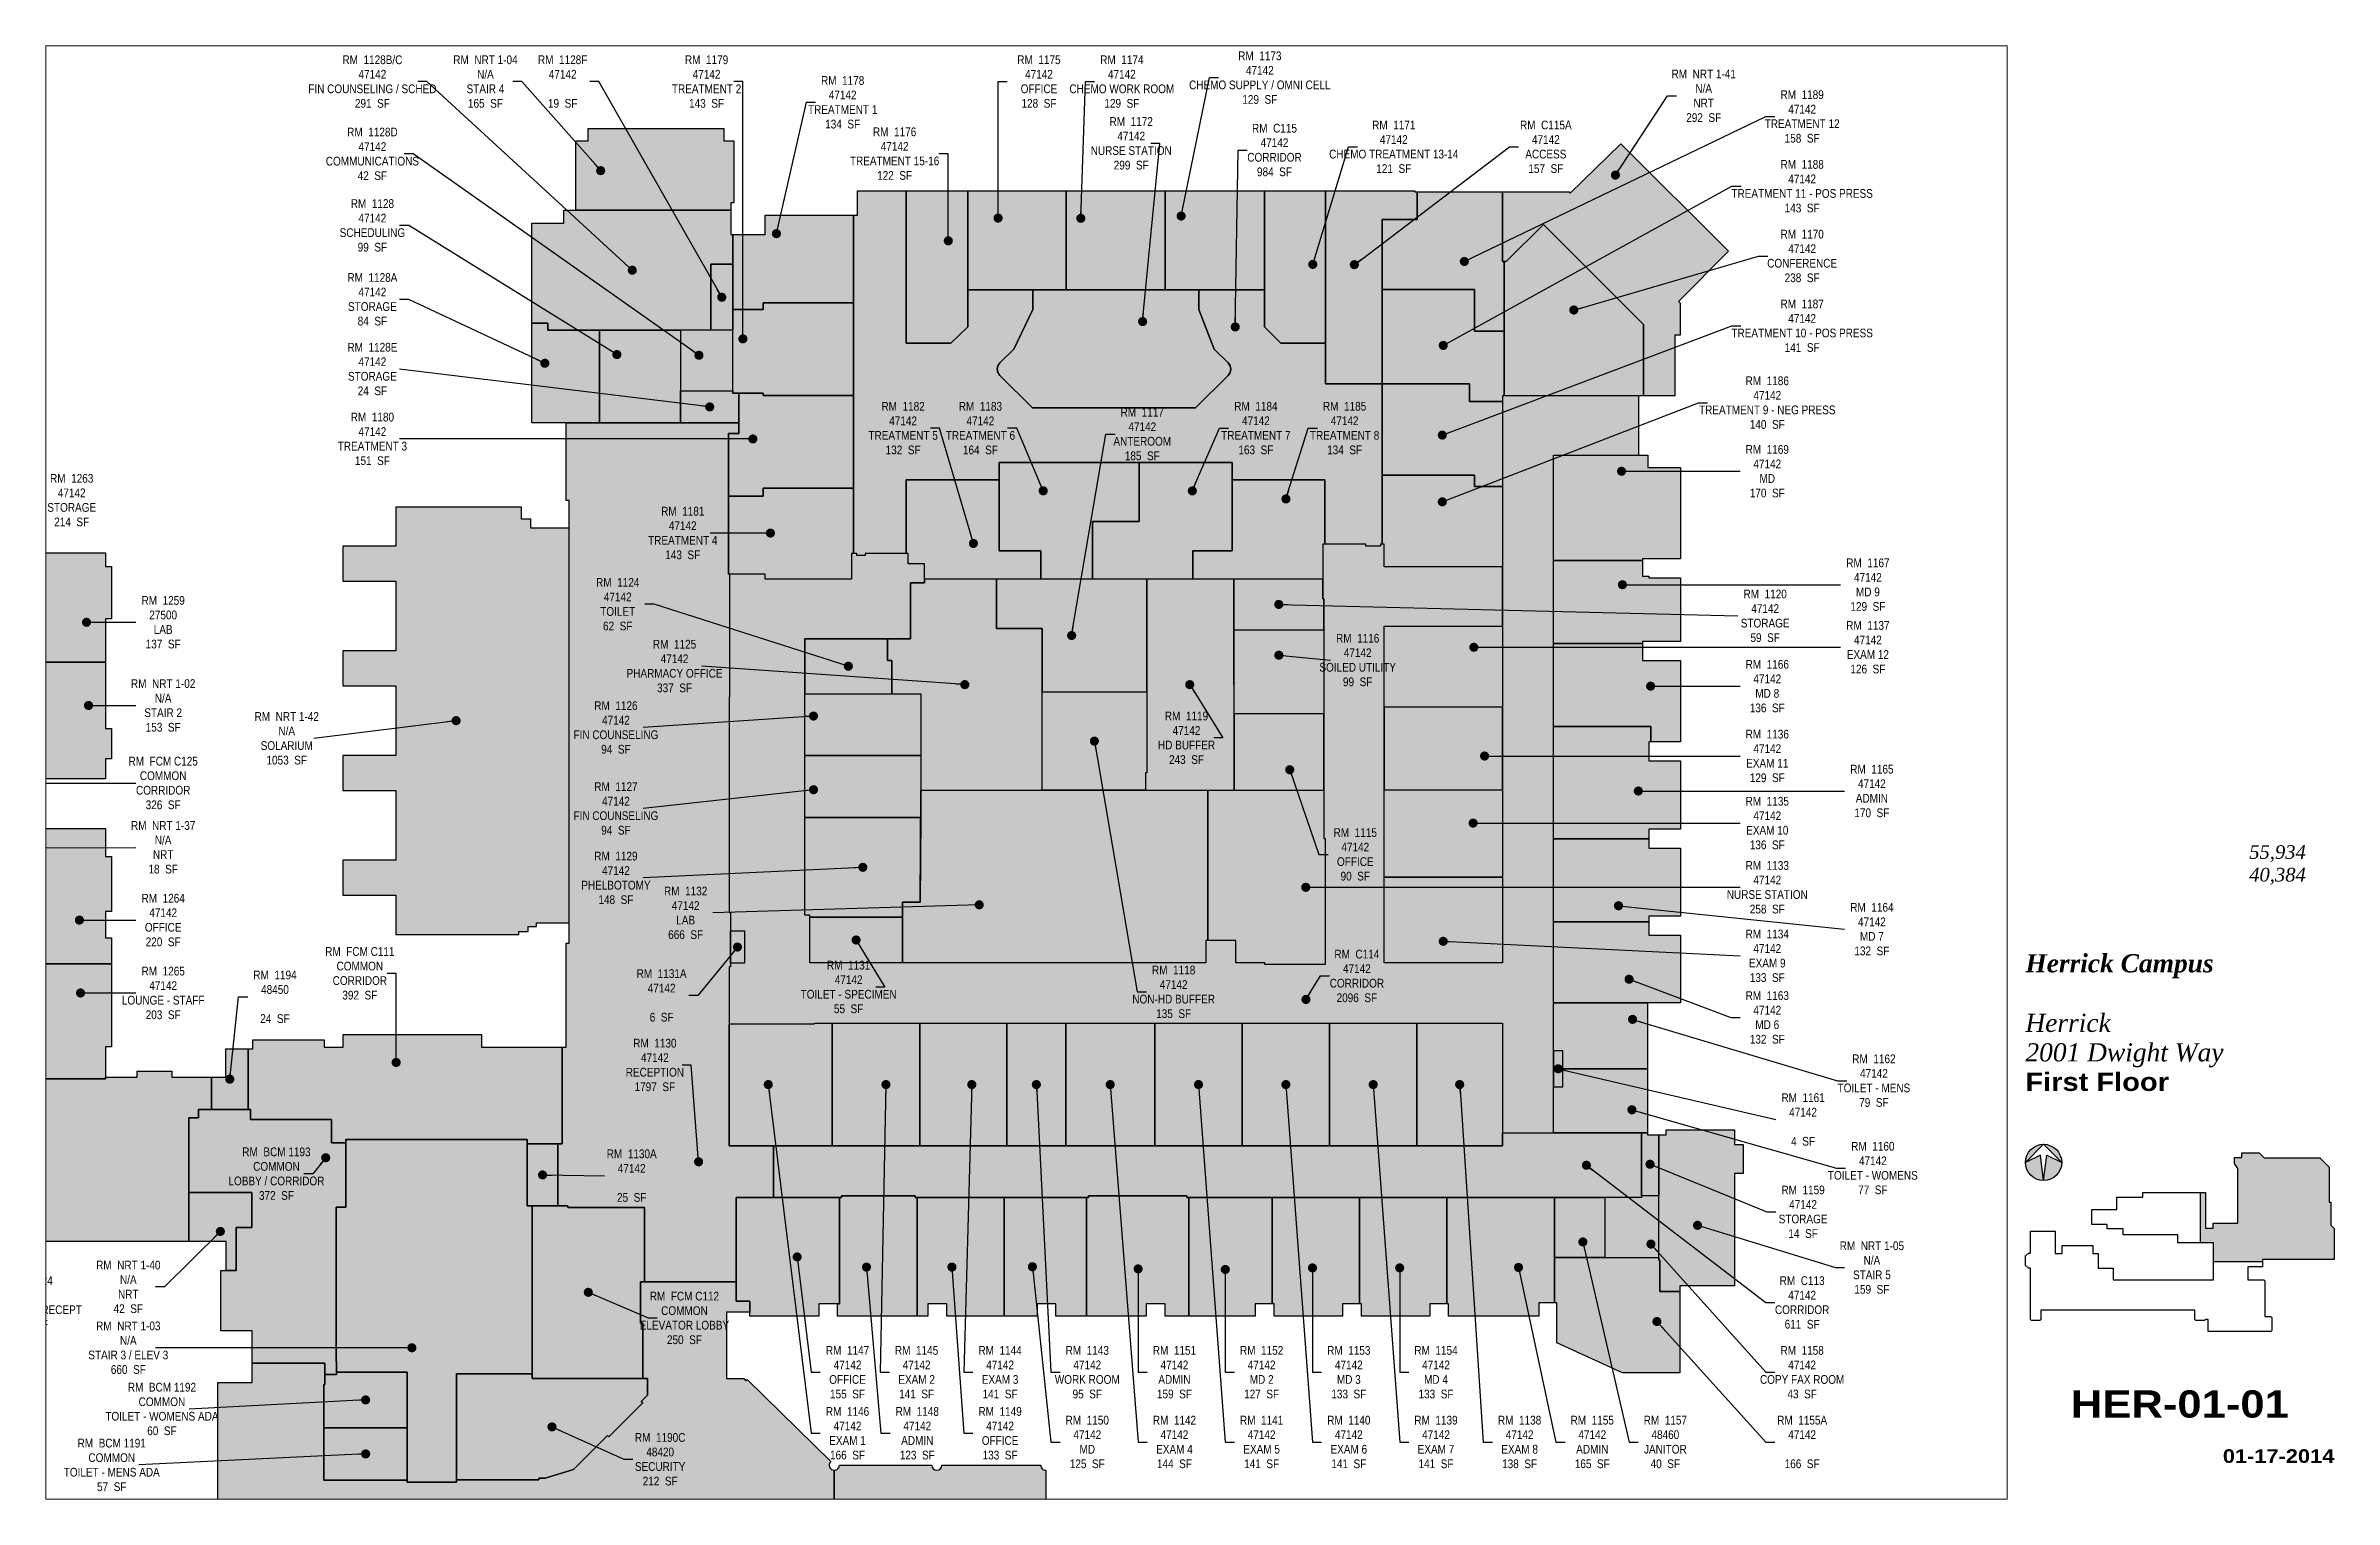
# Paper-space layout '01' of a CAD drawing. Header units: inches. Extents: x 0.9 to 16.7, y 0.5 to 10.5.
# The model-space entities are those that its viewports show. They can reach past a viewport. Long polylines and large blocks are cut down to what shows.
import ezdxf
from ezdxf.enums import TextEntityAlignment as Align

# ---------------------------------------------------------------- set-up
doc = ezdxf.new("R2010")
doc.units = ezdxf.units.IN
doc.header["$LTSCALE"] = 48
doc.header["$MEASUREMENT"] = 0
for name, color, linetype in [('0-LABEL', 3, 'Continuous'), ('1-NRT', 200, 'Continuous'), ('1-NRT-PTN', 253, 'Continuous'), ('2-BCM', 140, 'Continuous'), ('2-BCM-PTN', 250, 'Continuous'), ('3-FCM', 190, 'Continuous'), ('3-FCM-PTN', 9, 'Continuous'), ('4-OCC', 6, 'Continuous'), ('4-OCC-PTN', 95, 'Continuous'), ('T-8', 8, 'Continuous'), ('T-TTLBLK', 1, 'Continuous')]:
    doc.layers.add(name, color=color, linetype=linetype)
doc.layers.add('T-VWPRT', color=1, linetype='Continuous', plot=False)
doc.styles.add('ArialB', font='')
doc.styles.add('ArialN', font='ARIALN.TTF')
doc.styles.add('TimesI', font='timesi.ttf')
doc.styles.add('TimesIB', font='timesbi.ttf')
doc.styles.get('ArialB').set_extended_font_data('Arial Black')
doc.dimstyles.new('AB-200', dxfattribs={"dimscale": 200, "dimtxt": 0.070312, "dimasz": 0.0625, "dimexe": 0.0625, "dimexo": 0.125, "dimgap": 0.1875, "dimtad": 0, "dimdec": 4, "dimrnd": 0.0625, "dimzin": 0, "dimdsep": 46, "dimlunit": 4, "dimtxsty": 'ArialN', "dimblk": 'ARCHTICK', "dimcen": 0.0625, "dimclrd": 256, "dimclre": 256, "dimclrt": 256, "dimadec": 0, "dimazin": 0, "dimtfac": 1, "dimtdec": 4, "dimtofl": 0, "dimtmove": 2, "dimatfit": 3, "dimldrblk": 'DOT', "dimfxl": 0, "dimfrac": 2, "dimtolj": 1, "dimtzin": 0, "dimlwd": -1, "dimlwe": -1, "dimarcsym": 0})

psp = doc.layouts.new('01')

msp = doc.modelspace()

# ---------------------------------------------------------------- texts
at = {"layer": '0-LABEL', "char_height": 12, "attachment_point": 5, "style": 'ArialN'}
for s, insert in [('RM  1128B/C\\P47142\\PFIN COUNSELING / SCHED\\P291  SF', (3413.2, 2972.2)), ('RM  NRT 1-04\\PN/A\\PSTAIR 4\\P165  SF', (3568.8, 2972.2)), ('RM  1128F\\P47142\\P\\P19  SF', (3675.1, 2972.2)), ('RM  1179\\P47142\\PTREATMENT 2\\P143  SF', (3873.2, 2972.2)), ('RM  1175\\P47142\\POFFICE\\P128  SF', (4330.7, 2972.2)), ('RM  1174\\P47142\\PCHEMO WORK ROOM\\P129  SF', (4444.8, 2972.2)), ('RM  1173\\P47142\\PCHEMO SUPPLY / OMNI CELL\\P129  SF', (4634.7, 2977.6)), ('RM  1178\\P47142\\PTREATMENT 1\\P134  SF', (4060.5, 2943.7)), ('RM  NRT 1-41\\PN/A\\PNRT\\P292  SF', (5245.7, 2952.6)), ('RM  1189\\P47142\\PTREATMENT 12\\P158  SF', (5381.2, 2924.2)), ('RM  1128D\\P47142\\PCOMMUNICATIONS\\P42  SF', (3413.2, 2872.7)), ('RM  1176\\P47142\\PTREATMENT 15-16\\P122  SF', (4132, 2873)), ('RM  1172\\P47142\\PNURSE STATION\\P299  SF', (4457.7, 2887.2)), ('RM  C115\\P47142\\PCORRIDOR\\P984  SF', (4654.9, 2878)), ('RM  1171\\P47142\\PCHEMO TREATMENT 13-14\\P121  SF', (4819.1, 2882.4)), ('RM  C115A\\P47142\\PACCESS\\P157  SF', (5028.4, 2882.4)), ('RM  1188\\P47142\\PTREATMENT 11 - POS PRESS\\P143  SF', (5381.2, 2828.2)), ('RM  1128\\P47142\\PSCHEDULING\\P99  SF', (3413.2, 2774.3)), ('RM  1170\\P47142\\PCONFERENCE\\P238  SF', (5381.2, 2732.2)), ('RM  1128A\\P47142\\PSTORAGE\\P84  SF', (3413.2, 2672.6)), ('RM  1187\\P47142\\PTREATMENT 10 - POS PRESS\\P141  SF', (5381.2, 2636.2)), ('RM  1128E\\P47142\\PSTORAGE\\P24  SF', (3413.2, 2576.6)), ('RM  1186\\P47142\\PTREATMENT 9 - NEG PRESS\\P140  SF', (5333.2, 2530.4)), ('RM  1182\\P47142\\PTREATMENT 5\\P132  SF', (4143.7, 2495.3)), ('RM  1183\\P47142\\PTREATMENT 6\\P164  SF', (4250.1, 2495.3)), ('RM  1117\\P47142\\PANTEROOM\\P185  SF', (4472.9, 2487.2)), ('RM  1184\\P47142\\PTREATMENT 7\\P163  SF', (4629.3, 2495.4)), ('RM  1185\\P47142\\PTREATMENT 8\\P134  SF', (4751.4, 2495.4)), ('RM  1180\\P47142\\PTREATMENT 3\\P151  SF', (3413.2, 2480.5)), ('RM  1169\\P47142\\PMD\\P170  SF', (5333.2, 2436)), ('RM  1263\\P47142\\PSTORAGE\\P214  SF', (2999.3, 2396.2)), ('RM  1181\\P47142\\PTREATMENT 4\\P143  SF', (3840.4, 2351)), ('RM  1167\\P47142\\PMD 9\\P129  SF', (5471.7, 2279.9)), ('RM  1124\\P47142\\PTOILET\\P62  SF', (3750.9, 2253)), ('RM  1120\\P47142\\PSTORAGE\\P59  SF', (5330.3, 2237)), ('RM  1259\\P27500\\PLAB\\P137  SF', (3125.2, 2228.2)), ('RM  1116\\P47142\\PSOILED UTILITY\\P99  SF', (4769.4, 2176.2)), ('RM  1137\\P47142\\PEXAM 12\\P126  SF', (5471.7, 2193.8)), ('RM  1125\\P47142\\PPHARMACY OFFICE\\P337  SF', (3829.1, 2167.9)), ('RM  1166\\P47142\\PMD 8\\P136  SF', (5333.2, 2140.3)), ('RM  NRT 1-02\\PN/A\\PSTAIR 2\\P153  SF', (3125.2, 2113.7)), ('RM  1126\\P47142\\PFIN COUNSELING\\P94  SF', (3748.4, 2083.4)), ('RM  NRT 1-42\\PN/A\\PSOLARIUM\\P1053  SF', (3295.3, 2068.5)), ('RM  1119\\P47142\\PHD BUFFER\\P243  SF', (4533.8, 2069.2)), ('RM  1136\\P47142\\PEXAM 11\\P129  SF', (5333.2, 2044.2)), ('RM  FCM C125\\PCOMMON\\PCORRIDOR\\P326  SF', (3125.2, 2007)), ('RM  1165\\P47142\\PADMIN\\P170  SF', (5477.2, 1996)), ('RM  1127\\P47142\\PFIN COUNSELING\\P94  SF', (3748.4, 1972)), ('RM  1135\\P47142\\PEXAM 10\\P136  SF', (5333.2, 1951.9)), ('RM  NRT 1-37\\PN/A\\PNRT\\P18  SF', (3125.2, 1918.5)), ('RM  1115\\P47142\\POFFICE\\P90  SF', (4766.1, 1908.8)), ('RM  1129\\P47142\\PPHELBOTOMY\\P148  SF', (3748.4, 1876.4)), ('RM  1133\\P47142\\PNURSE STATION\\P258  SF', (5333.2, 1863.5)), ('RM  1132\\P47142\\PLAB\\P666  SF', (3844.4, 1828.3)), ('RM  1264\\P47142\\POFFICE\\P220  SF', (3125.2, 1818.4)), ('RM  1164\\P47142\\PMD 7\\P132  SF', (5477.2, 1805.9)), ('RM  1134\\P47142\\PEXAM 9\\P133  SF', (5333.2, 1769.2)), ('RM  FCM C111\\PCOMMON\\PCORRIDOR\\P392  SF', (3395.9, 1745.1)), ('RM  C114\\P47142\\PCORRIDOR\\P2096  SF', (4768.3, 1741.5)), ('RM  1265\\P47142\\PLOUNGE - STAFF\\P203  SF', (3125.2, 1718.1)), ('RM  1194\\P48450\\P\\P24  SF', (3279.1, 1712.8)), ('RM  1131A\\P47142\\P\\P6  SF', (3811.3, 1714.7)), ('RM  1131\\P47142\\PTOILET - SPECIMEN\\P55  SF', (4068.7, 1726.3)), ('RM  1118\\P47142\\PNON-HD BUFFER\\P135  SF', (4516.1, 1719.6)), ('RM  1163\\P47142\\PMD 6\\P132  SF', (5333.2, 1684.4)), ('RM  1130\\P47142\\PRECEPTION\\P1797  SF', (3802, 1619)), ('RM  1162\\P47142\\PTOILET - MENS\\P79  SF', (5480, 1597.4)), ('RM  1161\\P47142\\P\\P4  SF', (5382.5, 1544)), ('RM  1160\\P47142\\PTOILET - WOMENS\\P77  SF', (5478.5, 1477.1)), ('RM  BCM 1193\\PCOMMON\\PLOBBY / CORRIDOR\\P372  SF', (3281.1, 1469.4)), ('RM  1130A\\P47142\\P\\P25  SF', (3770.1, 1466.7)), ('RM  1159\\P47142\\PSTORAGE\\P14  SF', (5382.5, 1417)), ('RM  NRT 1-05\\PN/A\\PSTAIR 5\\P159  SF', (5477.2, 1340.2)), ('RM  C124\\P47142\\PCORRIDOR / RECEPT\\P801  SF', (2942.3, 1292.2)), ('RM  NRT 1-40\\PN/A\\PNRT\\P42  SF', (3077.2, 1313.6)), ('RM  C113\\P47142\\PCORRIDOR\\P611  SF', (5381.2, 1292.2)), ('RM  FCM C112\\PCOMMON\\PELEVATOR LOBBY\\P250  SF', (3842.7, 1270.9)), ('RM  NRT 1-03\\PN/A\\PSTAIR 3 / ELEV 3\\P660  SF', (3077.2, 1229.9)), ('RM  1147\\P47142\\POFFICE\\P155  SF', (4067.2, 1196.2)), ('RM  1145\\P47142\\PEXAM 2\\P141  SF', (4162.3, 1196.2)), ('RM  1144\\P47142\\PEXAM 3\\P141  SF', (4277.2, 1196.2)), ('RM  1143\\P47142\\PWORK ROOM\\P95  SF', (4397.2, 1196.2)), ('RM  1151\\P47142\\PADMIN\\P159  SF', (4517.2, 1196.2)), ('RM  1152\\P47142\\PMD 2\\P127  SF', (4637.2, 1196.2)), ('RM  1153\\P47142\\PMD 3\\P133  SF', (4757.2, 1196.2)), ('RM  1154\\P47142\\PMD 4\\P133  SF', (4877.2, 1196.2)), ('RM  1158\\P47142\\PCOPY FAX ROOM\\P43  SF', (5381.2, 1196.2)), ('RM  BCM 1192\\PCOMMON\\PTOILET - WOMENS ADA\\P60  SF', (3123.5, 1145.6)), ('RM  1146\\P47142\\PEXAM 1\\P166  SF', (4067.2, 1112.2)), ('RM  1148\\P47142\\PADMIN\\P123  SF', (4163.2, 1112.2)), ('RM  1149\\P47142\\POFFICE\\P133  SF', (4277.2, 1112.2)), ('RM  1150\\P47142\\PMD\\P125  SF', (4397.2, 1100.2)), ('RM  1142\\P47142\\PEXAM 4\\P144  SF', (4517.2, 1100.2)), ('RM  1141\\P47142\\PEXAM 5\\P141  SF', (4637.2, 1100.2)), ('RM  1140\\P47142\\PEXAM 6\\P141  SF', (4757.2, 1100.2)), ('RM  1139\\P47142\\PEXAM 7\\P141  SF', (4877.2, 1100.2)), ('RM  1138\\P47142\\PEXAM 8\\P138  SF', (4992.3, 1100.2)), ('RM  1155\\P47142\\PADMIN\\P165  SF', (5092.3, 1100.2)), ('RM  1157\\P48460\\PJANITOR\\P40  SF', (5192.9, 1100.2)), ('RM  1155A\\P47142\\P\\P166  SF', (5381.2, 1100.2)), ('RM  BCM 1191\\PCOMMON\\PTOILET - MENS ADA\\P57  SF', (3054.4, 1068.6)), ('RM  1190C\\P48420\\PSECURITY\\P212  SF', (3809.3, 1076.4))]:
    msp.add_mtext(s, dxfattribs=dict(at, insert=insert))

# ---------------------------------------------------------------- blocks, each defined once
blk = doc.blocks.new('n-arrow')
h = blk.add_hatch(color=256)
h.paths.add_polyline_path([(0, 0.125), (0.125, 0, 0.414214)])
h.paths.add_polyline_path([(0, 0.125, 0.414214), (-0.125, 0), (0.051, 0.022)])
h = blk.add_hatch(color=256)
h.paths.add_polyline_path([(0.051, -0.022), (-0.125, 0, 0.414214), (0, -0.125)])
h.paths.add_polyline_path([(0.125, 0), (0, -0.125, 0.414214)])
for p, q in [((-0.125, 0), (0.051, 0.022)), ((-0.125, 0), (0.051, -0.022)), ((0, 0.125), (0.125, 0)), ((0.051, 0.022), (0, 0.125)), ((0, -0.125), (0.125, 0)), ((0.051, -0.022), (0, -0.125))]:
    blk.add_line(p, q)
blk.add_circle((0, 0), 0.125)
blk = doc.blocks.new('AB-TB-text')
for tag, style, p in [('GROSS', 'TimesI', (1.93, 4.406)), ('USEABLE', 'TimesI', (1.93, 4.25)), ('DATE', 'ArialB', (2.125, 0.25))]:
    blk.add_attdef(tag, text='', height=0.0938, dxfattribs=dict(style=style)).set_placement(p, align=Align.RIGHT)
for tag, style, p in [('CAMPUS', 'TimesIB', (0, 3.75)), ('PAVILION', 'TimesI', (0, 3.547)), ('BUILDING', 'TimesI', (0, 3.34)), ('STREET', 'TimesI', (0, 3.137)), ('FLOOR', 'ArialB', (0, 2.934))]:
    blk.add_attdef(tag, text='', height=0.125, dxfattribs=dict(style=style)).set_placement(p, align=Align.TOP_LEFT)
at = {"style": 'ArialB'}
blk.add_attdef('DWG#', text='', height=0.188, dxfattribs=at).set_placement((1.062, 0.749), align=Align.TOP_CENTER)
blk = doc.blocks.new('_ArchTick')
at = {"const_width": 0.15}
blk.add_lwpolyline([(-0.5, -0.5), (0.5, 0.5)], dxfattribs=at)
blk = doc.blocks.new('_Dot')
at = {"lineweight": -2}
blk.add_line((-0.5, 0), (-1, 0), dxfattribs=at)
at = {"const_width": 0.5}
blk.add_lwpolyline([(-0.25, 0, 1), (0.25, 0, 1)], format="xyb", close=True, dxfattribs=at)

# ---------------------------------------------------------------- hatches: boundary and pattern name
at = {"layer": '1-NRT-PTN'}
for points in [[(3693.3, 2795.5), (3693.3, 2890.5), (3710.3, 2890.5), (3710.3, 2907.5), (3896.8, 2907.5), (3896.8, 2890.5), (3910.8, 2890.5), (3910.8, 2805.5), (3906.6, 2805.5), (3906.6, 2795.5)], [(5206.1, 2540), (5162.6, 2540), (5162.6, 2638.1), (5025, 2775.7), (4973.8, 2724.6), (4968.6, 2724.6), (4968.6, 2820.3), (5060.3, 2820.3), (5061.8, 2818.7), (5131.7, 2886.8), (5279.9, 2738.7), (5210.9, 2669.7), (5213.3, 2667.3), (5213.3, 2623.2), (5206.1, 2623.2)], [(3684.1, 2357.5), (3631.3, 2357.5), (3631.3, 2370), (3618.3, 2370), (3618.3, 2386.8), (3445.6, 2386.8), (3445.6, 2332.8), (3372.6, 2332.8), (3372.6, 2284.7), (3445.6, 2284.7), (3445.6, 2188.8), (3372.6, 2188.8), (3372.6, 2140.7), (3445.6, 2140.7), (3445.6, 2044.8), (3372.6, 2044.8), (3372.6, 1996.7), (3445.6, 1996.7), (3445.6, 1900.8), (3372.6, 1900.8), (3372.6, 1852.7), (3445.6, 1852.7), (3445.6, 1798.7), (3614.7, 1798.7), (3614.7, 1802.7), (3627.7, 1802.7), (3627.7, 1809.5), (3639.1, 1809.5), (3639.1, 1814.5), (3684.1, 1814.5)], [(3045.8, 2012.8), (2910.9, 2012.8), (2910.9, 2173.1), (3045.8, 2173.1), (3045.8, 2082.1), (3054.1, 2082.1), (3054.1, 2040.1), (3045.8, 2040.1)], [(3528.9, 1045.1), (3461.2, 1045.1), (3461.2, 1196.4), (3363.6, 1196.4), (3363.6, 1206.9), (3363.6, 1210.9), (3363.1, 1210.9), (3363.1, 1423.4), (3376.4, 1423.4), (3376.4, 1516.5), (3626.1, 1516.5), (3626.1, 1425), (3633.1, 1425), (3633.1, 1193.9), (3528.9, 1193.9)], [(5213, 1315.3), (5213, 1307.5), (5185.5, 1307.5), (5185.5, 1350.3), (5183.8, 1350.3), (5183.8, 1523), (5193.9, 1523), (5193.9, 1529.6), (5288.2, 1529.6), (5288.2, 1509.6), (5300.2, 1509.6), (5300.2, 1469.6), (5288.2, 1469.6), (5288.2, 1315.3)], [(3211.9, 1336.4), (3211.9, 1376.1), (3160.4, 1376.1), (3160.4, 1443.6), (3247.4, 1443.6), (3247.4, 1395.6), (3225.6, 1395.6), (3225.6, 1336.4)]]:
    msp.add_hatch(color=256, dxfattribs=at).paths.add_polyline_path(points)
at = {"layer": '2-BCM-PTN'}
for points in [[(3160.4, 1498.9), (3160.4, 1546.4), (3173.9, 1546.4), (3173.9, 1557.9), (3245.4, 1557.9), (3245.4, 1543.9), (3356.8, 1543.9), (3356.8, 1511.9), (3376.4, 1511.9), (3376.4, 1423.4), (3363.1, 1423.4), (3363.1, 1210.9), (3363.6, 1210.9), (3363.6, 1193.1), (3347.5, 1193.1), (3347.5, 1208.7), (3247.6, 1208.7), (3247.6, 1253.4), (3204.6, 1253.4), (3204.6, 1336.4), (3225.6, 1336.4), (3225.6, 1395.6), (3247.4, 1395.6), (3247.4, 1443.6), (3160.4, 1443.6)], [(3461.2, 1119.9), (3346.5, 1119.9), (3346.5, 1179.4), (3347.5, 1179.4), (3347.5, 1193.1), (3363.6, 1193.1), (3363.6, 1196.4), (3461.2, 1196.4)], [(3346.5, 1119.9), (3461.2, 1119.9), (3461.2, 1047.7), (3346.5, 1047.7)]]:
    msp.add_hatch(color=256, dxfattribs=at).paths.add_polyline_path(points)
h = msp.add_hatch(color=256, dxfattribs=at)
edge = h.paths.add_edge_path()
edge.add_line((3247.6, 1208.7), (3347.5, 1208.7))
edge.add_line((3347.5, 1208.7), (3347.5, 1193.1))
edge.add_line((3347.5, 1193.1), (3347.5, 1179.4))
edge.add_line((3347.5, 1179.4), (3346.5, 1179.4))
edge.add_line((3346.5, 1179.4), (3346.5, 1047.7))
edge.add_line((3346.5, 1047.7), (3461.2, 1047.7))
edge.add_line((3461.2, 1047.7), (3461.2, 1045.1))
edge.add_line((3461.2, 1045.1), (3528.9, 1045.1))
edge.add_line((3528.9, 1045.1), (3528.9, 1048.1))
edge.add_line((3528.9, 1048.1), (3642.5, 1048.1))
edge.add_line((3642.5, 1048.1), (3642.5, 1050.4))
edge.add_line((3642.5, 1050.4), (3651.1, 1050.4))
edge.add_line((3651.1, 1050.4), (3689.8, 1062.4))
edge.add_line((3689.8, 1062.4), (3736.7, 1109.3))
edge.add_line((3736.7, 1109.3), (3738.8, 1107.2))
edge.add_line((3738.8, 1107.2), (3785.5, 1153.9))
edge.add_line((3785.5, 1153.9), (3783.3, 1156))
edge.add_line((3783.3, 1156), (3791.8, 1164.5))
edge.add_line((3791.8, 1164.5), (3791.8, 1187.4))
edge.add_line((3791.8, 1187.4), (3785.4, 1187.4))
edge.add_line((3785.4, 1187.4), (3785.4, 1263.9))
edge.add_line((3785.4, 1263.9), (3782.1, 1263.9))
edge.add_line((3782.1, 1263.9), (3782.1, 1320.8))
edge.add_line((3782.1, 1320.8), (3913.9, 1320.8))
edge.add_line((3913.9, 1320.8), (3913.9, 1294))
edge.add_line((3913.9, 1294), (3932.9, 1294))
edge.add_line((3932.9, 1294), (3932.9, 1278.8))
edge.add_line((3932.9, 1278.8), (3900.5, 1278.8))
edge.add_line((3900.5, 1278.8), (3900.5, 1187.4))
edge.add_line((3900.5, 1187.4), (3924.5, 1187.4))
edge.add_line((3924.5, 1187.4), (3927.4, 1184.5))
edge.add_line((3927.4, 1184.5), (3929, 1186.2))
edge.add_line((3929, 1186.2), (4044, 1073.3))
edge.add_arc((4049, 1068.4), 7, 135.4331, 269.6937)
edge.add_line((4049, 1061.4), (4049, 943.4))
edge.add_arc((4049, 936.4), 7, 90, 222.8154)
edge.add_line((4043.9, 931.6), (3927.2, 814.9))
edge.add_line((3927.2, 814.9), (3924.5, 817.6))
edge.add_line((3924.5, 817.6), (3900.6, 817.6))
edge.add_line((3900.6, 817.6), (3900.6, 718.6))
edge.add_line((3900.6, 718.6), (3798.2, 718.6))
edge.add_line((3798.2, 718.6), (3798.2, 755.6))
edge.add_line((3798.2, 755.6), (3646.9, 755.6))
edge.add_line((3646.9, 755.6), (3646.9, 760.6))
edge.add_line((3646.9, 760.6), (3344.6, 760.6))
edge.add_line((3344.6, 760.6), (3344.6, 743.9))
edge.add_line((3344.6, 743.9), (3247.6, 743.9))
edge.add_line((3247.6, 743.9), (3247.6, 835.6))
edge.add_line((3247.6, 835.6), (3200.4, 835.6))
edge.add_line((3200.4, 835.6), (3200.4, 1181.9))
edge.add_line((3200.4, 1181.9), (3247.6, 1181.9))
edge.add_line((3247.6, 1181.9), (3247.6, 1208.7))
h = msp.add_hatch(color=256, dxfattribs=at)
edge = h.paths.add_edge_path()
edge.add_line((4056, 1068.4), (4183.1, 1068.4))
edge.add_arc((4190.1, 1068.4), 7, 180, 360)
edge.add_line((4197.1, 1068.4), (4333.1, 1068.4))
edge.add_arc((4340.1, 1068.4), 7, 180, 270)
edge.add_line((4340.1, 1061.4), (4340.1, 943.3))
edge.add_arc((4340.1, 936.3), 7, 90, 180.5515)
edge.add_line((4333.1, 936.2), (4197.1, 936.1))
edge.add_arc((4190.1, 936.4), 7.01, 358.0048, 542.8902)
edge.add_line((4183.1, 936), (4056, 936))
edge.add_arc((4049, 936.4), 7.01, 357.177, 449.9561)
edge.add_line((4049, 943.4), (4049, 1061.4))
edge.add_arc((4049, 1068.4), 7, 269.6937, 360)
at = {"layer": '3-FCM-PTN'}
for points in [[(3376.4, 1516.5), (3376.4, 1511.9), (3356.8, 1511.9), (3356.8, 1543.9), (3245.4, 1543.9), (3245.4, 1557.9), (3242.1, 1557.9), (3242.1, 1641.2), (3248.6, 1641.2), (3248.6, 1653.6), (3346.8, 1653.6), (3346.8, 1643.5), (3372.8, 1643.5), (3372.8, 1660.8), (3563.5, 1660.8), (3563.5, 1643.5), (3674.6, 1643.5), (3674.6, 1510.5), (3626.1, 1510.5), (3626.1, 1516.5)], [(3785.4, 1263.9), (3785.4, 1187.4), (3633.1, 1187.4), (3633.1, 1425), (3682.1, 1425), (3682.1, 1423), (3787.6, 1423), (3787.6, 1320.8), (3782.1, 1320.8), (3782.1, 1263.9)]]:
    msp.add_hatch(color=256, dxfattribs=at).paths.add_polyline_path(points)
at = {"layer": '4-OCC-PTN'}
h = msp.add_hatch(color=52, dxfattribs=at)
edge = h.paths.add_edge_path()
edge.add_line((4075.2, 2322.7), (4075.2, 2612.1))
edge.add_line((4075.2, 2612.1), (4075.2, 2788.5))
edge.add_line((4075.2, 2788.5), (4080.7, 2788.5))
edge.add_line((4080.7, 2788.5), (4080.7, 2821.7))
edge.add_line((4080.7, 2821.7), (4148, 2821.7))
edge.add_line((4148, 2821.7), (4148, 2612.1))
edge.add_line((4148, 2612.1), (4209.5, 2612.1))
edge.add_line((4209.5, 2612.1), (4233, 2634.6))
edge.add_line((4233, 2634.6), (4233, 2685.5))
edge.add_line((4233, 2685.5), (4322.1, 2685.5))
edge.add_line((4322.1, 2685.5), (4322.1, 2658.8))
edge.add_line((4322.1, 2658.8), (4296, 2604.1))
edge.add_line((4296, 2604.1), (4276.9, 2585))
edge.add_arc((4285.4, 2576.5), 12, 135, 225)
edge.add_line((4276.9, 2568), (4321.8, 2523.1))
edge.add_line((4321.8, 2523.1), (4546.1, 2523.1))
edge.add_line((4546.1, 2523.1), (4591.1, 2568))
edge.add_arc((4582.6, 2576.5), 12, 315, 405)
edge.add_line((4591.1, 2585), (4572, 2604.1))
edge.add_line((4572, 2604.1), (4550.6, 2658.8))
edge.add_line((4550.6, 2658.8), (4550.6, 2685.5))
edge.add_line((4550.6, 2685.5), (4641.2, 2685.5))
edge.add_line((4641.2, 2685.5), (4641.2, 2634.6))
edge.add_line((4641.2, 2634.6), (4663.7, 2612.1))
edge.add_line((4663.7, 2612.1), (4725.2, 2612.1))
edge.add_line((4725.2, 2612.1), (4725.2, 2556.5))
edge.add_line((4725.2, 2556.5), (4803.2, 2556.5))
edge.add_line((4803.2, 2556.5), (4803.2, 2335.7))
edge.add_line((4803.2, 2335.7), (4800.6, 2335.7))
edge.add_line((4800.6, 2335.7), (4800.6, 2333.1))
edge.add_line((4800.6, 2333.1), (4780.8, 2333.1))
edge.add_line((4780.8, 2333.1), (4780.8, 2335.7))
edge.add_line((4780.8, 2335.7), (4724.2, 2335.7))
edge.add_line((4724.2, 2335.7), (4724.2, 2424.1))
edge.add_line((4724.2, 2424.1), (4596.5, 2424.1))
edge.add_line((4596.5, 2424.1), (4596.5, 2448.1))
edge.add_line((4596.5, 2448.1), (4275.7, 2448.1))
edge.add_line((4275.7, 2448.1), (4275.7, 2424.1))
edge.add_line((4275.7, 2424.1), (4148, 2424.1))
edge.add_line((4148, 2424.1), (4148, 2322.7))
edge.add_line((4148, 2322.7), (4091.3, 2322.7))
edge.add_line((4091.3, 2322.7), (4091.3, 2320.1))
edge.add_line((4091.3, 2320.1), (4079.8, 2320.1))
edge.add_line((4079.8, 2320.1), (4079.8, 2322.7))
edge.add_line((4079.8, 2322.7), (4075.2, 2322.7))
for color, points in [(52, [(4209.5, 2612.1), (4148, 2612.1), (4148, 2821.7), (4233, 2821.7), (4233, 2634.6)]), (52, [(4233, 2821.7), (4368.2, 2821.7), (4368.2, 2685.5), (4233, 2685.5)]), (52, [(4368.2, 2821.7), (4504.5, 2821.7), (4504.5, 2685.5), (4368.2, 2685.5)]), (52, [(4504.5, 2821.7), (4641.2, 2821.7), (4641.2, 2685.5), (4504.5, 2685.5)]), (52, [(4725.2, 2612.1), (4663.7, 2612.1), (4641.2, 2634.6), (4641.2, 2821.7), (4725.2, 2821.7)]), (52, [(4803.2, 2556.5), (4725.2, 2556.5), (4725.2, 2821.7), (4848.3, 2821.7), (4848.3, 2820.3), (4851.3, 2820.3), (4851.3, 2782.3), (4803.2, 2782.3)]), (52, [(4851.3, 2782.3), (4851.3, 2820.3), (4968.6, 2820.3), (4968.6, 2724.6), (4971.2, 2724.6), (4971.2, 2629), (4930, 2629), (4930, 2686.2), (4803.2, 2686.2), (4803.2, 2782.3)]), (52, [(3909.1, 2721), (3879.1, 2721), (3879.1, 2630), (3654.6, 2630), (3654.6, 2639.8), (3632.6, 2639.8), (3632.6, 2777.2), (3676.6, 2777.2), (3676.6, 2795.5), (3906.6, 2795.5), (3906.6, 2762), (3909.1, 2762)]), (52, [(3951.3, 2658.5), (3909.1, 2658.5), (3909.1, 2762), (3953.9, 2762), (3953.9, 2788.5), (4075.2, 2788.5), (4075.2, 2667.8), (3951.3, 2667.8)]), (52, [(4971.2, 2540), (4971.2, 2724.6), (4973.8, 2724.6), (5025, 2775.7), (5162.6, 2638.1), (5162.6, 2540)]), (52, [(3879.1, 2721), (3909.1, 2721), (3909.1, 2630), (3879.1, 2630)]), (52, [(4803.2, 2686.2), (4930, 2686.2), (4930, 2629), (4971.2, 2629), (4971.2, 2540), (4968.6, 2540), (4968.6, 2532.1), (4923.2, 2532.1), (4923.2, 2556.5), (4803.2, 2556.5)]), (52, [(3909.1, 2630), (3909.1, 2658.5), (3951.3, 2658.5), (3951.3, 2667.8), (4075.2, 2667.8), (4075.2, 2540.3), (3951.3, 2540.3), (3951.3, 2543.7), (3909.1, 2543.7)]), (52, [(3680.1, 2502.5), (3632.6, 2502.5), (3632.6, 2639.8), (3654.6, 2639.8), (3654.6, 2630), (3725.6, 2630), (3725.6, 2502.5)]), (52, [(3725.6, 2630), (3837.4, 2630), (3837.4, 2502.5), (3725.6, 2502.5)]), (52, [(3837.4, 2546.5), (3909.1, 2546.5), (3909.1, 2630), (3837.4, 2630)]), (52, [(4803.2, 2430.5), (4803.2, 2556.5), (4923.2, 2556.5), (4923.2, 2532.1), (4968.6, 2532.1), (4968.6, 2415.1), (4930, 2415.1), (4930, 2430.5)]), (52, [(3909.1, 2543.7), (3917.5, 2543.7), (3917.5, 2502.5), (3837.4, 2502.5), (3837.4, 2546.5), (3909.1, 2546.5)]), (52, [(3917.5, 2543.7), (3951.3, 2543.7), (3951.3, 2540.3), (4075.2, 2540.3), (4075.2, 2412.8), (3951.3, 2412.8), (3951.3, 2401.8), (3903.5, 2401.8), (3903.5, 2487.9), (3917.5, 2487.9)]), (52, [(3913.9, 1320.8), (3787.6, 1320.9), (3787.6, 1423), (3682.1, 1423), (3682.1, 1425), (3668.6, 1425), (3668.6, 1510.5), (3674.6, 1510.5), (3674.6, 1643.6), (3680.1, 1643.6), (3680.1, 1786.5), (3684.1, 1786.5), (3684.1, 2395.6), (3680.1, 2395.6), (3680.1, 2502.5), (3917.5, 2502.5), (3917.5, 2487.9), (3903.5, 2487.9), (3903.5, 2294.5), (3904.6, 2294.5), (3904.6, 2209.5), (3904.6, 2125.5), (3904.1, 2125.5), (3904.1, 1828.7), (3906.1, 1828.7), (3906.1, 1754), (3904.1, 1754), (3904.1, 1507.7), (3965.1, 1507.7), (3965.1, 1436.5), (3913.9, 1436.5)]), (52, [(5039.1, 2313), (5039.1, 2458.1), (5168.6, 2458.1), (5168.6, 2441.1), (5213.8, 2441.1), (5213.8, 2315.6), (5161.3, 2315.6), (5161.3, 2313)]), (52, [(4333.1, 2287.7), (4333.1, 2326.3), (4275.7, 2326.3), (4275.7, 2448.1), (4468.7, 2448.1), (4468.7, 2367), (4404.6, 2367), (4404.6, 2287.7)]), (52, [(4404.6, 2287.7), (4404.6, 2367), (4468.7, 2367), (4468.7, 2448.1), (4596.5, 2448.1), (4596.5, 2326.3), (4542.3, 2326.3), (4542.3, 2287.7)]), (52, [(4803.2, 2335.7), (4803.2, 2430.5), (4930, 2430.5), (4930, 2415.1), (4968.6, 2415.1), (4968.6, 2304.5), (4805.8, 2304.5), (4805.8, 2335.7)]), (52, [(3903.5, 2401.8), (3951.3, 2401.8), (3951.3, 2412.8), (4075.2, 2412.8), (4075.2, 2322.7), (4072.6, 2322.7), (4072.6, 2287.7), (3953.9, 2287.7), (3953.9, 2294.5), (3903.5, 2294.5)]), (52, [(4148, 2322.7), (4148, 2424.1), (4275.7, 2424.1), (4275.7, 2326.3), (4333.1, 2326.3), (4333.1, 2287.7), (4173.1, 2287.7), (4173.1, 2308.7), (4150.6, 2308.7), (4150.6, 2322.7)]), (52, [(4542.3, 2287.7), (4542.3, 2326.3), (4596.5, 2326.3), (4596.5, 2424.1), (4724.2, 2424.1), (4724.2, 2335.7), (4721.6, 2335.7), (4721.6, 2287.7)]), (181, [(2920.2, 2323.8), (3045.8, 2323.8), (3045.8, 2305.1), (3054.1, 2305.1), (3054.1, 2233.1), (3045.8, 2233.1), (3045.8, 2173.1), (2916.9, 2173.1), (2916.9, 2225.8), (2920.2, 2225.8)]), (52, [(4805.8, 2304.5), (4968.6, 2304.5), (4968.6, 2278.7), (4938, 2278.7), (4938, 2277.8), (4805.8, 2277.8)]), (52, [(5039.1, 2313), (5161.3, 2313), (5161.3, 2291.6), (5170.3, 2291.6), (5170.3, 2289.6), (5213.8, 2289.6), (5213.8, 2201.6), (5161.3, 2201.6), (5161.3, 2199), (5039.1, 2199)]), (52, [(4122.2, 2205.5), (4122.2, 2175.8), (4128.1, 2175.8), (4128.1, 2129.8), (4168, 2129.8), (4168, 1997.1), (4335, 1997.1), (4335, 2219.8), (4272.3, 2219.8), (4272.3, 2287.7), (4173.1, 2287.7), (4173.1, 2282.5), (4154.1, 2282.5), (4154.1, 2205.5)]), (52, [(4272.3, 2287.7), (4272.3, 2219.8), (4335, 2219.8), (4335, 2132.3), (4479.1, 2132.3), (4479.1, 2287.7)]), (52, [(4479.1, 2287.7), (4479.1, 2021.1), (4477.2, 2021.1), (4477.2, 1997.1), (4599.2, 1997.1), (4599.1, 2287.7)]), (52, [(4599.1, 2287.7), (4599.1, 2217.8), (4722.6, 2217.8), (4722.6, 2260.5), (4721.6, 2260.5), (4721.6, 2287.7)]), (52, [(4008.6, 2205.5), (4008.6, 2129.8), (4128.1, 2129.8), (4128.1, 2175.8), (4122.2, 2175.8), (4122.2, 2205.5)]), (52, [(4599.2, 2102.1), (4599.2, 2217.8), (4722.6, 2217.9), (4722.6, 2102.1)]), (52, [(4805.8, 2223), (4968.6, 2223), (4968.6, 2111.6), (4805.8, 2111.6)]), (52, [(5039.1, 2199), (5161.3, 2199), (5161.3, 2175.6), (5213.8, 2175.6), (5213.8, 2063.6), (5173, 2063.6), (5173, 2084.7), (5039.1, 2084.7)]), (52, [(4008.6, 2129.8), (4168, 2129.8), (4168, 2044.7), (4008.6, 2044.7)]), (52, [(4335, 2132.3), (4479.1, 2132.3), (4479.1, 2021.1), (4477.2, 2021.1), (4477.2, 1997.1), (4335, 1997.1)]), (52, [(4968.6, 2111.6), (4805.8, 2111.6), (4805.8, 1997.6), (4968.6, 1997.6)]), (52, [(4599.2, 1997.1), (4722.6, 1997.1), (4722.6, 2102.1), (4599.2, 2102.1)]), (52, [(5039.1, 2084.7), (5173, 2084.7), (5173, 2063.6), (5170.3, 2063.6), (5170.3, 2037.6), (5213.8, 2037.6), (5213.8, 1943.6), (5170.3, 1943.6), (5170.3, 1930.2), (5039.1, 1930.2)]), (52, [(4008.6, 2044.7), (4168, 2044.7), (4168, 1959.6), (4008.6, 1959.6)]), (52, [(4142.7, 1759.7), (4142.7, 1843.3), (4167.3, 1843.3), (4168, 1997.1), (4563.2, 1997.1), (4563.2, 1790.5), (4560.6, 1790.5), (4560.6, 1759.7)]), (52, [(4563.2, 1790.5), (4563.2, 1997.1), (4722.6, 1997.1), (4722.6, 1930.5), (4724.8, 1930.5), (4724.8, 1757.5), (4641.8, 1757.5), (4641.8, 1759.7), (4601.8, 1759.7), (4601.8, 1790.5)]), (52, [(4805.8, 1997.6), (4968.6, 1997.6), (4968.6, 1877.3), (4805.8, 1877.3)]), (52, [(4008.6, 1959.6), (4168, 1959.6), (4167.3, 1843.3), (4142.7, 1843.3), (4142.7, 1822.3), (4015.3, 1822.3), (4015.3, 1825), (4008.6, 1825)]), (52, [(2867.2, 1758.4), (2867.2, 1834.1), (2870.2, 1834.1), (2870.2, 1909.4), (2930.2, 1909.4), (2930.2, 1944.3), (3045.8, 1944.3), (3045.8, 1905.8), (3054.1, 1905.8), (3054.1, 1830.1), (3045.8, 1830.1), (3045.8, 1794.1), (3054.1, 1794.1), (3054.1, 1758.4)]), (52, [(5039.1, 1930.2), (5170.3, 1930.2), (5170.3, 1917.6), (5213.8, 1917.6), (5213.8, 1823.6), (5170.3, 1823.6), (5170.3, 1816.1), (5039.1, 1816.1)]), (52, [(4805.8, 1877.3), (4968.6, 1877.3), (4968.6, 1759.7), (4805.8, 1759.7)]), (52, [(3906.1, 1803.5), (3925.3, 1803.5), (3925.3, 1759.2), (3906.1, 1759.2)]), (52, [(4015.3, 1822.3), (4142.7, 1822.3), (4142.7, 1759.7), (4015.3, 1759.7)]), (52, [(5039.1, 1816.1), (5170.3, 1816.1), (5170.3, 1797.6), (5213.8, 1797.6), (5213.8, 1704.6), (5168.5, 1704.6), (5039.1, 1704.6)]), (52, [(2867.2, 1758.4), (3054.1, 1758.4), (3054.1, 1644.1), (3045.8, 1644.1), (3045.8, 1600.1), (2870.2, 1600.1), (2870.2, 1603.1), (2867.2, 1603.1)]), (52, [(5039.1, 1704.6), (5168.5, 1704.6), (5168.5, 1613.8), (5051.7, 1613.8), (5051.7, 1638.7), (5039.1, 1638.7)]), (52, [(3191.6, 1602.3), (3191.6, 1557.9), (3173.9, 1557.9), (3173.9, 1546.4), (3160.4, 1546.4), (3160.4, 1443.6), (3160.4, 1376.1), (2853.9, 1376.1), (2853.9, 1472.4), (2813.9, 1472.4), (2813.9, 1504.8), (2578.1, 1504.8), (2578.1, 1511.3), (2534.2, 1511.3), (2534.2, 1565.1), (2484.9, 1565.1), (2484.9, 1615.6), (2481.9, 1615.6), (2481.9, 1685.1), (2592.4, 1685.1), (2592.4, 1619.1), (2620.4, 1619.1), (2622.4, 1617.1), (2622.4, 1603.1), (2780.9, 1603.1), (2780.9, 1617.1), (2782.9, 1619.1), (2811.9, 1619.1), (2813.9, 1617.1), (2813.9, 1603.1), (2864.2, 1603.1), (2870.2, 1603.1), (2870.2, 1600.1), (3045.8, 1600.1), (3045.8, 1602.3), (3089.2, 1602.3), (3089.2, 1610.6), (3137.2, 1610.6), (3137.2, 1602.3)]), (52, [(4046.2, 1507.7), (3904.1, 1507.7), (3904.1, 1675.5), (4021.6, 1675.5), (4021.6, 1676.5), (4046.2, 1676.5)]), (52, [(4046.2, 1676.5), (4166.5, 1676.5), (4166.5, 1507.7), (4046.2, 1507.7)]), (52, [(4166.5, 1676.5), (4286.7, 1676.5), (4286.7, 1507.7), (4166.5, 1507.7)]), (52, [(4286.7, 1676.5), (4367.5, 1676.5), (4367.5, 1507.7), (4286.7, 1507.7)]), (52, [(4367.5, 1676.5), (4490.2, 1676.5), (4490.2, 1507.7), (4367.5, 1507.7)]), (52, [(4490.2, 1676.5), (4610.5, 1676.5), (4610.5, 1507.7), (4490.2, 1507.7)]), (52, [(4610.5, 1676.5), (4730.7, 1676.5), (4730.7, 1507.7), (4610.5, 1507.7)]), (52, [(4730.7, 1676.5), (4851, 1676.5), (4851, 1507.7), (4730.7, 1507.7)]), (52, [(4851, 1676.5), (4968.6, 1676.5), (4968.6, 1507.7), (4851, 1507.7)]), (55, [(3191.6, 1602.3), (3211.3, 1602.3), (3211.3, 1641.2), (3242.1, 1641.2), (3242.1, 1557.9), (3191.6, 1557.9)]), (52, [(5051.7, 1638.7), (5039.1, 1638.7), (5039.1, 1588.9), (5051.7, 1588.9)]), (52, [(5039.1, 1588.9), (5051.7, 1588.9), (5051.7, 1613.8), (5168.5, 1613.8), (5168.5, 1525.6), (5039.1, 1525.6)]), (52, [(3965.1, 1436.5), (3965.1, 1507.7), (4968.6, 1507.7), (4968.6, 1525.6), (5159.9, 1525.6), (5159.9, 1523), (5159.9, 1508.1), (5159.9, 1436.5), (4534.3, 1436.5), (4534.3, 1439.1), (4398.8, 1439.1), (4398.8, 1436.5), (4160.3, 1436.5), (4160.3, 1439.1), (4058.9, 1439.1), (4058.9, 1436.5)]), (52, [(5159.9, 1525.6), (5168.5, 1525.6), (5168.5, 1523), (5183.8, 1523), (5183.8, 1439.1), (5159.9, 1439.1)]), (52, [(3626.1, 1510.5), (3668.6, 1510.5), (3668.6, 1425), (3626.1, 1425)]), (52, [(3932.9, 1273.4), (3932.9, 1294), (3913.9, 1294), (3913.9, 1436.5), (4056.1, 1436.5), (4056.1, 1290.3), (4027.5, 1290.3), (4027.5, 1273.4)]), (52, [(4053.5, 1273.4), (4053.5, 1290.3), (4056.1, 1290.3), (4056.1, 1436.5), (4058.9, 1436.5), (4058.9, 1439.1), (4160.3, 1439.1), (4160.3, 1436.5), (4162.9, 1436.5), (4162.9, 1273.4)]), (52, [(4162.9, 1273.4), (4162.9, 1436.5), (4282.9, 1436.5), (4282.9, 1273.4), (4203.8, 1273.4), (4203.8, 1290.3), (4177.8, 1290.3), (4177.8, 1273.4)]), (52, [(4282.9, 1273.4), (4282.9, 1436.5), (4396.1, 1436.5), (4396.1, 1273.4), (4354, 1273.4), (4354, 1290.3), (4328, 1290.3), (4328, 1273.4)]), (52, [(4396.1, 1273.4), (4396.1, 1436.5), (4398.8, 1436.5), (4398.8, 1439.1), (4534.3, 1439.1), (4534.3, 1436.5), (4536.9, 1436.5), (4536.9, 1273.4), (4504.3, 1273.4), (4504.3, 1290.3), (4478.3, 1290.3), (4478.3, 1273.4)]), (52, [(4536.9, 1273.4), (4536.9, 1436.5), (4651.9, 1436.5), (4651.9, 1290.3), (4628.5, 1290.3), (4628.5, 1273.4)]), (52, [(4654.5, 1278.8), (4654.5, 1290.3), (4651.9, 1290.3), (4651.9, 1436.5), (4771.9, 1436.5), (4771.9, 1290.3), (4748.5, 1290.3), (4748.5, 1273.4), (4654.5, 1273.4)]), (52, [(4771.9, 1290.3), (4771.9, 1436.5), (4891.9, 1436.5), (4891.9, 1290.3), (4868.5, 1290.3), (4868.5, 1273.4), (4774.5, 1273.4), (4774.5, 1290.3)]), (52, [(4891.9, 1290.3), (4891.9, 1436.5), (5040.3, 1436.5), (5040.3, 1291.8), (5018.8, 1291.8), (5018.8, 1273.4), (4894.5, 1273.4), (4894.5, 1290.3)]), (201, [(5040.3, 1436.5), (5109.4, 1436.5), (5109.4, 1354.1), (5040.3, 1354.1)]), (52, [(5109.4, 1354.1), (5183.8, 1354.1), (5183.8, 1439.1), (5159.9, 1439.1), (5159.9, 1436.5), (5109.4, 1436.5)]), (52, [(5040.3, 1354.1), (5183.8, 1354.1), (5183.8, 1350.3), (5185.5, 1350.3), (5185.5, 1307.5), (5213, 1307.5), (5213, 1195.3), (5134, 1195.3), (5043.5, 1236.7), (5043.5, 1291.8), (5040.3, 1291.8)]), (240, [(3528.9, 1048.1), (3528.9, 1193.9), (3633.1, 1193.9), (3633.1, 1187.4), (3791.8, 1187.4), (3791.8, 1164.5), (3783.3, 1156), (3785.5, 1153.9), (3738.8, 1107.2), (3736.7, 1109.3), (3689.8, 1062.4), (3651.1, 1050.4), (3642.5, 1050.4), (3642.5, 1048.1)])]:
    msp.add_hatch(color=color, dxfattribs=at).paths.add_polyline_path(points)
h = msp.add_hatch(color=52, dxfattribs=at)
edge = h.paths.add_edge_path()
edge.add_line((4546.1, 2523.1), (4321.8, 2523.1))
edge.add_line((4321.8, 2523.1), (4276.9, 2568))
edge.add_arc((4285.4, 2576.5), 12, 135, 225, ccw=False)
edge.add_line((4276.9, 2585), (4296, 2604.1))
edge.add_line((4296, 2604.1), (4322.1, 2658.8))
edge.add_line((4322.1, 2658.8), (4322.1, 2685.5))
edge.add_line((4322.1, 2685.5), (4550.6, 2685.5))
edge.add_line((4550.6, 2685.5), (4550.6, 2658.8))
edge.add_line((4550.6, 2658.8), (4572, 2604.1))
edge.add_line((4572, 2604.1), (4591.1, 2585))
edge.add_arc((4582.6, 2576.5), 12, -45, 45, ccw=False)
edge.add_line((4591.1, 2568), (4546.1, 2523.1))
h = msp.add_hatch(color=52, dxfattribs=at)
h.dxf.hatch_style = 1
h.paths.add_polyline_path([(4968.6, 1676.5), (4968.6, 1525.6), (5039.1, 1525.6), (5039.1, 2458.1), (5156.3, 2458.1), (5156.3, 2540), (4968.6, 2540), (4968.6, 1759.7), (4805.8, 1759.7), (4805.8, 2223), (4968.6, 2223), (4968.6, 2304.5), (4805.8, 2304.5), (4805.8, 2335.7), (4800.6, 2335.7), (4800.6, 2333.1), (4780.8, 2333.1), (4780.8, 2335.7), (4721.6, 2335.7), (4721.6, 2260.5), (4722.6, 2260.5), (4722.6, 1930.5), (4724.8, 1930.5), (4724.8, 1757.5), (4641.8, 1757.5), (4641.8, 1759.7), (4601.8, 1759.7), (4601.8, 1790.5), (4560.6, 1790.5), (4560.6, 1759.7), (4015.3, 1759.7), (4015.3, 1825), (4008.6, 1825), (4008.6, 2205.5), (4154.1, 2205.5), (4154.1, 2282.5), (4173.1, 2282.5), (4173.1, 2308.7), (4150.6, 2308.7), (4150.6, 2322.7), (4091.3, 2322.7), (4091.3, 2320.1), (4079.8, 2320.1), (4079.8, 2322.7), (4072.6, 2322.7), (4072.6, 2287.7), (3953.9, 2287.7), (3953.9, 2294.5), (3904.6, 2294.5), (3904.6, 2125.5), (3904.1, 2125.5), (3904.1, 1828.7), (3906.1, 1828.7), (3906.1, 1803.5), (3925.3, 1803.5), (3925.3, 1759.2), (3906.1, 1759.2), (3906.1, 1754), (3904.1, 1754), (3904.1, 1675.5), (4021.6, 1675.5), (4021.6, 1676.5)])

# ---------------------------------------------------------------- linework, layer by layer
at = {"layer": '1-NRT'}
for points in [[(3693.3, 2795.5), (3693.3, 2890.5), (3710.3, 2890.5), (3710.3, 2907.5), (3896.8, 2907.5), (3896.8, 2890.5), (3910.8, 2890.5), (3910.8, 2805.5), (3906.6, 2805.5), (3906.6, 2795.5)], [(5206.1, 2540), (5162.6, 2540), (5162.6, 2638.1), (5025, 2775.7), (4973.8, 2724.6), (4968.6, 2724.6), (4968.6, 2820.3), (5060.3, 2820.3), (5061.8, 2818.7), (5131.7, 2886.8), (5279.9, 2738.7), (5210.9, 2669.7), (5213.3, 2667.3), (5213.3, 2623.2), (5206.1, 2623.2)], [(3684.1, 2357.5), (3631.3, 2357.5), (3631.3, 2370), (3618.3, 2370), (3618.3, 2386.8), (3445.6, 2386.8), (3445.6, 2332.8), (3372.6, 2332.8), (3372.6, 2284.7), (3445.6, 2284.7), (3445.6, 2188.8), (3372.6, 2188.8), (3372.6, 2140.7), (3445.6, 2140.7), (3445.6, 2044.8), (3372.6, 2044.8), (3372.6, 1996.7), (3445.6, 1996.7), (3445.6, 1900.8), (3372.6, 1900.8), (3372.6, 1852.7), (3445.6, 1852.7), (3445.6, 1798.7), (3614.7, 1798.7), (3614.7, 1802.7), (3627.7, 1802.7), (3627.7, 1809.5), (3639.1, 1809.5), (3639.1, 1814.5), (3684.1, 1814.5)], [(3045.8, 2012.8), (2910.9, 2012.8), (2910.9, 2173.1), (3045.8, 2173.1), (3045.8, 2082.1), (3054.1, 2082.1), (3054.1, 2040.1), (3045.8, 2040.1)], [(3528.9, 1045.1), (3461.2, 1045.1), (3461.2, 1196.4), (3363.6, 1196.4), (3363.6, 1206.9), (3363.6, 1210.9), (3363.1, 1210.9), (3363.1, 1423.4), (3376.4, 1423.4), (3376.4, 1516.5), (3626.1, 1516.5), (3626.1, 1425), (3633.1, 1425), (3633.1, 1193.9), (3528.9, 1193.9)], [(5213, 1315.3), (5213, 1307.5), (5185.5, 1307.5), (5185.5, 1350.3), (5183.8, 1350.3), (5183.8, 1523), (5193.9, 1523), (5193.9, 1529.6), (5288.2, 1529.6), (5288.2, 1509.6), (5300.2, 1509.6), (5300.2, 1469.6), (5288.2, 1469.6), (5288.2, 1315.3)], [(3211.9, 1336.4), (3211.9, 1376.1), (3160.4, 1376.1), (3160.4, 1443.6), (3247.4, 1443.6), (3247.4, 1395.6), (3225.6, 1395.6), (3225.6, 1336.4)]]:
    msp.add_lwpolyline(points, close=True, dxfattribs=at)
at = {"layer": '2-BCM'}
for points in [[(3160.4, 1498.9), (3160.4, 1546.4), (3173.9, 1546.4), (3173.9, 1557.9), (3245.4, 1557.9), (3245.4, 1543.9), (3356.8, 1543.9), (3356.8, 1511.9), (3376.4, 1511.9), (3376.4, 1423.4), (3363.1, 1423.4), (3363.1, 1210.9), (3363.6, 1210.9), (3363.6, 1193.1), (3347.5, 1193.1), (3347.5, 1208.7), (3247.6, 1208.7), (3247.6, 1253.4), (3204.6, 1253.4), (3204.6, 1336.4), (3225.6, 1336.4), (3225.6, 1395.6), (3247.4, 1395.6), (3247.4, 1443.6), (3160.4, 1443.6)], [(3461.2, 1119.9), (3346.5, 1119.9), (3346.5, 1179.4), (3347.5, 1179.4), (3347.5, 1193.1), (3363.6, 1193.1), (3363.6, 1196.4), (3461.2, 1196.4)], [(3346.5, 1119.9), (3461.2, 1119.9), (3461.2, 1047.7), (3346.5, 1047.7)]]:
    msp.add_lwpolyline(points, close=True, dxfattribs=at)
msp.add_lwpolyline([(3200.4, 835.6), (3200.4, 1181.9), (3247.6, 1181.9), (3247.6, 1208.7), (3347.5, 1208.7), (3347.5, 1193.1), (3347.5, 1179.4), (3346.5, 1179.4), (3346.5, 1047.7), (3461.2, 1047.7), (3461.2, 1045.1), (3528.9, 1045.1), (3528.9, 1048.1), (3642.5, 1048.1), (3642.5, 1050.4), (3651.1, 1050.4), (3689.8, 1062.4), (3736.7, 1109.3), (3738.8, 1107.2), (3785.5, 1153.9), (3783.3, 1156), (3791.8, 1164.5), (3791.8, 1187.4), (3785.4, 1187.4), (3785.4, 1263.9), (3782.1, 1263.9), (3782.1, 1320.8), (3913.9, 1320.8), (3913.9, 1294), (3932.9, 1294), (3932.9, 1278.8), (3900.5, 1278.8), (3900.5, 1187.4), (3924.5, 1187.4), (3927.4, 1184.5), (3929, 1186.2), (4044, 1073.3, 0.663522), (4049, 1061.4), (4049, 943.4, 0.654477)], format="xyb", dxfattribs=at)
msp.add_lwpolyline([(4056, 1068.4), (4183.1, 1068.4, 1), (4197.1, 1068.4), (4333.1, 1068.4, 0.414214), (4340.1, 1061.4), (4340.1, 943.3, 0.417036), (4333.1, 936.2), (4197.1, 936.1, 1.043568), (4183.1, 936), (4056, 936, 0.428493), (4049, 943.4), (4049, 1061.4, 0.41578), (4056, 1068.4)], format="xyb", close=True, dxfattribs=at)
at = {"layer": '3-FCM'}
for points in [[(3376.4, 1516.5), (3376.4, 1511.9), (3356.8, 1511.9), (3356.8, 1543.9), (3245.4, 1543.9), (3245.4, 1557.9), (3242.1, 1557.9), (3242.1, 1641.2), (3248.6, 1641.2), (3248.6, 1653.6), (3346.8, 1653.6), (3346.8, 1643.5), (3372.8, 1643.5), (3372.8, 1660.8), (3563.5, 1660.8), (3563.5, 1643.5), (3674.6, 1643.5), (3674.6, 1510.5), (3626.1, 1510.5), (3626.1, 1516.5), (3376.4, 1516.5)], [(3785.4, 1263.9), (3785.4, 1187.4), (3633.1, 1187.4), (3633.1, 1425), (3682.1, 1425), (3682.1, 1423), (3787.6, 1423), (3787.6, 1320.8), (3782.1, 1320.8), (3782.1, 1263.9)]]:
    msp.add_lwpolyline(points, close=True, dxfattribs=at)
at = {"layer": '4-OCC'}
for points in [[(4075.2, 2322.7), (4075.2, 2612.1), (4075.2, 2788.5), (4080.7, 2788.5), (4080.7, 2821.7), (4148, 2821.7), (4148, 2612.1), (4209.5, 2612.1), (4233, 2634.6), (4233, 2685.5), (4322.1, 2685.5), (4322.1, 2658.8), (4296, 2604.1), (4276.9, 2585, 0.414214), (4276.9, 2568), (4321.8, 2523.1), (4546.1, 2523.1), (4591.1, 2568, 0.414213), (4591.1, 2585), (4572, 2604.1), (4550.6, 2658.8), (4550.6, 2685.5), (4641.2, 2685.5), (4641.2, 2634.6), (4663.7, 2612.1), (4725.2, 2612.1), (4725.2, 2556.5), (4803.2, 2556.5), (4803.2, 2335.7), (4800.6, 2335.7), (4800.6, 2333.1), (4780.8, 2333.1), (4780.8, 2335.7), (4724.2, 2335.7), (4724.2, 2424.1), (4596.5, 2424.1), (4596.5, 2448.1), (4275.7, 2448.1), (4275.7, 2424.1), (4148, 2424.1), (4148, 2322.7), (4091.3, 2322.7), (4091.3, 2320.1), (4079.8, 2320.1), (4079.8, 2322.7)], [(4546.1, 2523.1), (4321.8, 2523.1), (4276.9, 2568, -0.414213), (4276.9, 2585), (4296, 2604.1), (4322.1, 2658.8), (4322.1, 2685.5), (4550.6, 2685.5), (4550.6, 2658.8), (4572, 2604.1), (4591.1, 2585, -0.414214), (4591.1, 2568)]]:
    msp.add_lwpolyline(points, format="xyb", close=True, dxfattribs=at)
for points in [[(4209.5, 2612.1), (4148, 2612.1), (4148, 2821.7), (4233, 2821.7), (4233, 2634.6)], [(4233, 2821.7), (4368.2, 2821.7), (4368.2, 2685.5), (4233, 2685.5)], [(4368.2, 2821.7), (4504.5, 2821.7), (4504.5, 2685.5), (4368.2, 2685.5)], [(4504.5, 2821.7), (4641.2, 2821.7), (4641.2, 2685.5), (4504.5, 2685.5)], [(4725.2, 2612.1), (4663.7, 2612.1), (4641.2, 2634.6), (4641.2, 2821.7), (4725.2, 2821.7)], [(4803.2, 2556.5), (4725.2, 2556.5), (4725.2, 2821.7), (4848.3, 2821.7), (4848.3, 2820.3), (4851.3, 2820.3), (4851.3, 2782.3), (4803.2, 2782.3)], [(4851.3, 2782.3), (4851.3, 2820.3), (4968.6, 2820.3), (4968.6, 2724.6), (4971.2, 2724.6), (4971.2, 2629), (4930, 2629), (4930, 2686.2), (4803.2, 2686.2), (4803.2, 2782.3)], [(3909.1, 2721), (3879.1, 2721), (3879.1, 2630), (3654.6, 2630), (3654.6, 2639.8), (3632.6, 2639.8), (3632.6, 2777.2), (3676.6, 2777.2), (3676.6, 2795.5), (3906.6, 2795.5), (3906.6, 2762), (3909.1, 2762)], [(3951.3, 2658.5), (3909.1, 2658.5), (3909.1, 2762), (3953.9, 2762), (3953.9, 2788.5), (4075.2, 2788.5), (4075.2, 2667.8), (3951.3, 2667.8)], [(4971.2, 2540), (4971.2, 2724.6), (4973.8, 2724.6), (5025, 2775.7), (5162.6, 2638.1), (5162.6, 2540)], [(3879.1, 2721), (3909.1, 2721), (3909.1, 2630), (3879.1, 2630)], [(4803.2, 2686.2), (4930, 2686.2), (4930, 2629), (4971.2, 2629), (4971.2, 2540), (4968.6, 2540), (4968.6, 2532.1), (4923.2, 2532.1), (4923.2, 2556.5), (4803.2, 2556.5)], [(3909.1, 2630), (3909.1, 2658.5), (3951.3, 2658.5), (3951.3, 2667.8), (4075.2, 2667.8), (4075.2, 2540.3), (3951.3, 2540.3), (3951.3, 2543.7), (3909.1, 2543.7)], [(3680.1, 2502.5), (3632.6, 2502.5), (3632.6, 2639.8), (3654.6, 2639.8), (3654.6, 2630), (3725.6, 2630), (3725.6, 2502.5)], [(3725.6, 2630), (3837.4, 2630), (3837.4, 2502.5), (3725.6, 2502.5)], [(3837.4, 2546.5), (3909.1, 2546.5), (3909.1, 2630), (3837.4, 2630)], [(4803.2, 2430.5), (4803.2, 2556.5), (4923.2, 2556.5), (4923.2, 2532.1), (4968.6, 2532.1), (4968.6, 2415.1), (4930, 2415.1), (4930, 2430.5)], [(3909.1, 2543.7), (3917.5, 2543.7), (3917.5, 2502.5), (3837.4, 2502.5), (3837.4, 2546.5), (3909.1, 2546.5)], [(3917.5, 2543.7), (3951.3, 2543.7), (3951.3, 2540.3), (4075.2, 2540.3), (4075.2, 2412.8), (3951.3, 2412.8), (3951.3, 2401.8), (3903.5, 2401.8), (3903.5, 2487.9), (3917.5, 2487.9)], [(4968.6, 1676.5), (4968.6, 1525.6), (5039.1, 1525.6), (5039.1, 2458.1), (5156.3, 2458.1), (5156.3, 2540), (4968.6, 2540), (4968.6, 1759.7), (4805.8, 1759.7), (4805.8, 2223), (4968.6, 2223), (4968.6, 2304.5), (4805.8, 2304.5), (4805.8, 2335.7), (4800.6, 2335.7), (4800.6, 2333.1), (4780.8, 2333.1), (4780.8, 2335.7), (4721.6, 2335.7), (4721.6, 2260.5), (4722.6, 2260.5), (4722.6, 1930.5), (4724.8, 1930.5), (4724.8, 1757.5), (4641.8, 1757.5), (4641.8, 1759.7), (4601.8, 1759.7), (4601.8, 1790.5), (4560.6, 1790.5), (4560.6, 1759.7), (4015.3, 1759.7), (4015.3, 1825), (4008.6, 1825), (4008.6, 2205.5), (4154.1, 2205.5), (4154.1, 2282.5), (4173.1, 2282.5), (4173.1, 2308.7), (4150.6, 2308.7), (4150.6, 2322.7), (4091.3, 2322.7), (4091.3, 2320.1), (4079.8, 2320.1), (4079.8, 2322.7), (4072.6, 2322.7), (4072.6, 2287.7), (3953.9, 2287.7), (3953.9, 2294.5), (3904.6, 2294.5), (3904.6, 2125.5), (3904.1, 2125.5), (3904.1, 1828.7), (3906.1, 1828.7), (3906.1, 1803.5), (3925.3, 1803.5), (3925.3, 1759.2), (3906.1, 1759.2), (3906.1, 1754), (3904.1, 1754), (3904.1, 1675.5), (4021.6, 1675.5), (4021.6, 1676.5)], [(3913.9, 1320.8), (3787.6, 1320.9), (3787.6, 1423), (3682.1, 1423), (3682.1, 1425), (3668.6, 1425), (3668.6, 1510.5), (3674.6, 1510.5), (3674.6, 1643.6), (3680.1, 1643.6), (3680.1, 1786.5), (3684.1, 1786.5), (3684.1, 2395.6), (3680.1, 2395.6), (3680.1, 2502.5), (3917.5, 2502.5), (3917.5, 2487.9), (3903.5, 2487.9), (3903.5, 2294.5), (3904.6, 2294.5), (3904.6, 2209.5), (3904.6, 2125.5), (3904.1, 2125.5), (3904.1, 1828.7), (3906.1, 1828.7), (3906.1, 1754), (3904.1, 1754), (3904.1, 1507.7), (3965.1, 1507.7), (3965.1, 1436.5), (3913.9, 1436.5)], [(5039.1, 2313), (5039.1, 2458.1), (5168.6, 2458.1), (5168.6, 2441.1), (5213.8, 2441.1), (5213.8, 2315.6), (5161.3, 2315.6), (5161.3, 2313)], [(4333.1, 2287.7), (4333.1, 2326.3), (4275.7, 2326.3), (4275.7, 2448.1), (4468.7, 2448.1), (4468.7, 2367), (4404.6, 2367), (4404.6, 2287.7)], [(4404.6, 2287.7), (4404.6, 2367), (4468.7, 2367), (4468.7, 2448.1), (4596.5, 2448.1), (4596.5, 2326.3), (4542.3, 2326.3), (4542.3, 2287.7)], [(4803.2, 2335.7), (4803.2, 2430.5), (4930, 2430.5), (4930, 2415.1), (4968.6, 2415.1), (4968.6, 2304.5), (4805.8, 2304.5), (4805.8, 2335.7)], [(3903.5, 2401.8), (3951.3, 2401.8), (3951.3, 2412.8), (4075.2, 2412.8), (4075.2, 2322.7), (4072.6, 2322.7), (4072.6, 2287.7), (3953.9, 2287.7), (3953.9, 2294.5), (3903.5, 2294.5)], [(4148, 2322.7), (4148, 2424.1), (4275.7, 2424.1), (4275.7, 2326.3), (4333.1, 2326.3), (4333.1, 2287.7), (4173.1, 2287.7), (4173.1, 2308.7), (4150.6, 2308.7), (4150.6, 2322.7)], [(4542.3, 2287.7), (4542.3, 2326.3), (4596.5, 2326.3), (4596.5, 2424.1), (4724.2, 2424.1), (4724.2, 2335.7), (4721.6, 2335.7), (4721.6, 2287.7)], [(2920.2, 2323.8), (3045.8, 2323.8), (3045.8, 2305.1), (3054.1, 2305.1), (3054.1, 2233.1), (3045.8, 2233.1), (3045.8, 2173.1), (2916.9, 2173.1), (2916.9, 2225.8), (2920.2, 2225.8)], [(5039.1, 2313), (5161.3, 2313), (5161.3, 2291.6), (5170.3, 2291.6), (5170.3, 2289.6), (5213.8, 2289.6), (5213.8, 2201.6), (5161.3, 2201.6), (5161.3, 2199), (5039.1, 2199)], [(4122.2, 2205.5), (4122.2, 2175.8), (4128.1, 2175.8), (4128.1, 2129.8), (4168, 2129.8), (4168, 1997.1), (4335, 1997.1), (4335, 2219.8), (4272.3, 2219.8), (4272.3, 2287.7), (4173.1, 2287.7), (4173.1, 2282.5), (4154.1, 2282.5), (4154.1, 2205.5)], [(4272.3, 2287.7), (4272.3, 2219.8), (4335, 2219.8), (4335, 2132.3), (4479.1, 2132.3), (4479.1, 2287.7)], [(4479.1, 2287.7), (4479.1, 2021.1), (4477.2, 2021.1), (4477.2, 1997.1), (4599.2, 1997.1), (4599.1, 2287.7), (4479.1, 2287.7)], [(4599.1, 2287.7), (4599.1, 2217.8), (4722.6, 2217.8), (4722.6, 2260.5), (4721.6, 2260.5), (4721.6, 2287.7)], [(4008.6, 2205.5), (4008.6, 2129.8), (4128.1, 2129.8), (4128.1, 2175.8), (4122.2, 2175.8), (4122.2, 2205.5), (4008.6, 2205.5)], [(4599.2, 2102.1), (4599.2, 2217.8), (4599.2, 2217.8), (4722.6, 2217.9), (4722.6, 2217.9), (4722.6, 2102.1)], [(4805.8, 2223), (4968.6, 2223), (4968.6, 2111.6), (4805.8, 2111.6)], [(5039.1, 2199), (5161.3, 2199), (5161.3, 2175.6), (5213.8, 2175.6), (5213.8, 2063.6), (5173, 2063.6), (5173, 2084.7), (5039.1, 2084.7)], [(4008.6, 2129.8), (4168, 2129.8), (4168, 2044.7), (4008.6, 2044.7)], [(4335, 2132.3), (4479.1, 2132.3), (4479.1, 2021.1), (4477.2, 2021.1), (4477.2, 1997.1), (4335, 1997.1)], [(4968.6, 2111.6), (4805.8, 2111.6), (4805.8, 1997.6), (4968.6, 1997.6)], [(4599.2, 1997.1), (4722.6, 1997.1), (4722.6, 2102.1), (4599.2, 2102.1)], [(5039.1, 2084.7), (5173, 2084.7), (5173, 2063.6), (5170.3, 2063.6), (5170.3, 2037.6), (5213.8, 2037.6), (5213.8, 1943.6), (5170.3, 1943.6), (5170.3, 1930.2), (5039.1, 1930.2)], [(4008.6, 2044.7), (4168, 2044.7), (4168, 1959.6), (4008.6, 1959.6)], [(4142.7, 1759.7), (4142.7, 1843.3), (4167.3, 1843.3), (4168, 1997.1), (4563.2, 1997.1), (4563.2, 1790.5), (4560.6, 1790.5), (4560.6, 1759.7)], [(4563.2, 1790.5), (4563.2, 1997.1), (4722.6, 1997.1), (4722.6, 1930.5), (4724.8, 1930.5), (4724.8, 1757.5), (4641.8, 1757.5), (4641.8, 1759.7), (4601.8, 1759.7), (4601.8, 1790.5)], [(4805.8, 1997.6), (4968.6, 1997.6), (4968.6, 1877.3), (4805.8, 1877.3)], [(4008.6, 1959.6), (4168, 1959.6), (4167.3, 1843.3), (4142.7, 1843.3), (4142.7, 1822.3), (4015.3, 1822.3), (4015.3, 1825), (4008.6, 1825)], [(2867.2, 1758.4), (2867.2, 1834.1), (2870.2, 1834.1), (2870.2, 1909.4), (2930.2, 1909.4), (2930.2, 1944.3), (3045.8, 1944.3), (3045.8, 1905.8), (3054.1, 1905.8), (3054.1, 1830.1), (3045.8, 1830.1), (3045.8, 1794.1), (3054.1, 1794.1), (3054.1, 1758.4)], [(5039.1, 1930.2), (5170.3, 1930.2), (5170.3, 1917.6), (5213.8, 1917.6), (5213.8, 1823.6), (5170.3, 1823.6), (5170.3, 1816.1), (5039.1, 1816.1)], [(4805.8, 1877.3), (4968.6, 1877.3), (4968.6, 1759.7), (4805.8, 1759.7)], [(3906.1, 1803.5), (3925.3, 1803.5), (3925.3, 1759.2), (3906.1, 1759.2)], [(4015.3, 1822.3), (4142.7, 1822.3), (4142.7, 1759.7), (4015.3, 1759.7)], [(5039.1, 1816.1), (5170.3, 1816.1), (5170.3, 1797.6), (5213.8, 1797.6), (5213.8, 1704.6), (5168.5, 1704.6), (5168.5, 1704.6), (5039.1, 1704.6)], [(2867.2, 1758.4), (3054.1, 1758.4), (3054.1, 1644.1), (3045.8, 1644.1), (3045.8, 1600.1), (2870.2, 1600.1), (2870.2, 1603.1), (2867.2, 1603.1)], [(5039.1, 1704.6), (5168.5, 1704.6), (5168.5, 1613.8), (5051.7, 1613.8), (5051.7, 1638.7), (5039.1, 1638.7)], [(4046.2, 1507.7), (3904.1, 1507.7), (3904.1, 1675.5), (4021.6, 1675.5), (4021.6, 1676.5), (4046.2, 1676.5)], [(4046.2, 1676.5), (4166.5, 1676.5), (4166.5, 1507.7), (4046.2, 1507.7)], [(4166.5, 1676.5), (4286.7, 1676.5), (4286.7, 1507.7), (4166.5, 1507.7)], [(4286.7, 1676.5), (4367.5, 1676.5), (4367.5, 1507.7), (4286.7, 1507.7)], [(4367.5, 1676.5), (4490.2, 1676.5), (4490.2, 1507.7), (4367.5, 1507.7)], [(4490.2, 1676.5), (4610.5, 1676.5), (4610.5, 1507.7), (4490.2, 1507.7)], [(4610.5, 1676.5), (4730.7, 1676.5), (4730.7, 1507.7), (4610.5, 1507.7)], [(4730.7, 1676.5), (4851, 1676.5), (4851, 1507.7), (4730.7, 1507.7)], [(4851, 1676.5), (4968.6, 1676.5), (4968.6, 1507.7), (4851, 1507.7)], [(3191.6, 1602.3), (3211.3, 1602.3), (3211.3, 1641.2), (3242.1, 1641.2), (3242.1, 1557.9), (3191.6, 1557.9)], [(5051.7, 1638.7), (5039.1, 1638.7), (5039.1, 1588.9), (5051.7, 1588.9)], [(5039.1, 1588.9), (5051.7, 1588.9), (5051.7, 1613.8), (5168.5, 1613.8), (5168.5, 1525.6), (5039.1, 1525.6)], [(3965.1, 1436.5), (3965.1, 1507.7), (4968.6, 1507.7), (4968.6, 1525.6), (5159.9, 1525.6), (5159.9, 1523), (5159.9, 1508.1), (5159.9, 1436.5), (4534.3, 1436.5), (4534.3, 1439.1), (4398.8, 1439.1), (4398.8, 1436.5), (4160.3, 1436.5), (4160.3, 1439.1), (4058.9, 1439.1), (4058.9, 1436.5)], [(5159.9, 1525.6), (5168.5, 1525.6), (5168.5, 1523), (5183.8, 1523), (5183.8, 1439.1), (5159.9, 1439.1)], [(3626.1, 1510.5), (3668.6, 1510.5), (3668.6, 1425), (3626.1, 1425)], [(3932.9, 1273.4), (3932.9, 1294), (3913.9, 1294), (3913.9, 1436.5), (4056.1, 1436.5), (4056.1, 1290.3), (4027.5, 1290.3), (4027.5, 1273.4)], [(4053.5, 1273.4), (4053.5, 1290.3), (4056.1, 1290.3), (4056.1, 1436.5), (4058.9, 1436.5), (4058.9, 1439.1), (4160.3, 1439.1), (4160.3, 1436.5), (4162.9, 1436.5), (4162.9, 1273.4)], [(4162.9, 1273.4), (4162.9, 1436.5), (4282.9, 1436.5), (4282.9, 1273.4), (4203.8, 1273.4), (4203.8, 1290.3), (4177.8, 1290.3), (4177.8, 1273.4)], [(4282.9, 1273.4), (4282.9, 1436.5), (4396.1, 1436.5), (4396.1, 1273.4), (4354, 1273.4), (4354, 1290.3), (4328, 1290.3), (4328, 1273.4)], [(4396.1, 1273.4), (4396.1, 1436.5), (4398.8, 1436.5), (4398.8, 1439.1), (4534.3, 1439.1), (4534.3, 1436.5), (4536.9, 1436.5), (4536.9, 1273.4), (4504.3, 1273.4), (4504.3, 1290.3), (4478.3, 1290.3), (4478.3, 1273.4)], [(4536.9, 1273.4), (4536.9, 1436.5), (4651.9, 1436.5), (4651.9, 1290.3), (4628.5, 1290.3), (4628.5, 1273.4)], [(4654.5, 1278.8), (4654.5, 1290.3), (4651.9, 1290.3), (4651.9, 1436.5), (4771.9, 1436.5), (4771.9, 1290.3), (4748.5, 1290.3), (4748.5, 1273.4), (4654.5, 1273.4)], [(4771.9, 1290.3), (4771.9, 1436.5), (4891.9, 1436.5), (4891.9, 1290.3), (4868.5, 1290.3), (4868.5, 1273.4), (4774.5, 1273.4), (4774.5, 1290.3)], [(4891.9, 1290.3), (4891.9, 1436.5), (5040.3, 1436.5), (5040.3, 1291.8), (5018.8, 1291.8), (5018.8, 1273.4), (4894.5, 1273.4), (4894.5, 1290.3)], [(5040.3, 1436.5), (5109.4, 1436.5), (5109.4, 1354.1), (5040.3, 1354.1)], [(5109.4, 1354.1), (5183.8, 1354.1), (5183.8, 1439.1), (5159.9, 1439.1), (5159.9, 1436.5), (5109.4, 1436.5)], [(5040.3, 1354.1), (5183.8, 1354.1), (5183.8, 1350.3), (5185.5, 1350.3), (5185.5, 1307.5), (5213, 1307.5), (5213, 1195.3), (5134, 1195.3), (5043.5, 1236.7), (5043.5, 1291.8), (5040.3, 1291.8)], [(3528.9, 1048.1), (3528.9, 1193.9), (3633.1, 1193.9), (3633.1, 1187.4), (3791.8, 1187.4), (3791.8, 1164.5), (3783.3, 1156), (3785.5, 1153.9), (3738.8, 1107.2), (3736.7, 1109.3), (3689.8, 1062.4), (3651.1, 1050.4), (3642.5, 1050.4), (3642.5, 1048.1)]]:
    msp.add_lwpolyline(points, close=True, dxfattribs=at)
for points in [[(3909.1, 2543.7), (3951.3, 2543.7), (3951.3, 2540.3)], [(2870.2, 1600.1), (3045.8, 1600.1), (3045.8, 1602.3), (3089.2, 1602.3), (3089.2, 1610.6), (3137.2, 1610.6), (3137.2, 1602.3), (3191.6, 1602.3), (3191.6, 1557.9), (3173.9, 1557.9), (3173.9, 1546.4), (3160.4, 1546.4), (3160.4, 1443.6), (3160.4, 1443.6), (3160.4, 1376.1), (2853.9, 1376.1)]]:
    msp.add_lwpolyline(points, dxfattribs=at)

msp.set_redraw_order([(e.dxf.handle, doc.entitydb.next_handle()) for e in msp.query("TEXT MTEXT ATTDEF DIMENSION ARC_DIMENSION")])  # texts and dimensions are drawn at this point

# ---------------------------------------------------------------- leaders
at = {"layer": '0-LABEL', "annotation_type": 0, "has_hookline": 1}
for points, hookline_direction, text_width in [([(3770.9, 2712.7), (3488.2, 2972.2), (3475.7, 2972.2)], 1, 174.5), ([(3727.4, 2849.7), (3618.8, 2972.2), (3606.3, 2972.2)], 1, 86.9), ([(3894.1, 2675.5), (3725.1, 2972.2), (3712.6, 2972.2)], 1, 66.3), ([(3923.2, 2618.2), (3923.2, 2972.2), (3910.7, 2972.2)], 1, 94.4), ([(4274.4, 2784.4), (4274.4, 2972.2), (4286.9, 2972.2)], 0, 58), ([(4388.3, 2784.1), (4394.8, 2972.2), (4407.3, 2972.2)], 0, 142.6), ([(4526.4, 2787.2), (4565.4, 2977.8), (4577.9, 2977.8)], 0, 193.6), ([(3969.3, 2763), (4010.5, 2943.7), (4023, 2943.7)], 0, 92.6), ([(5124.2, 2843.6), (5195.7, 2952.6), (5208.2, 2952.6)], 0, 85), ([(4916.2, 2724.7), (5331.2, 2924.2), (5343.7, 2924.2)], 0, 102), ([(3862.7, 2595.6), (3469.5, 2872.7), (3457, 2872.7)], 1, 126.9), ([(4205.9, 2753.1), (4205.5, 2873), (4193, 2873)], 1, 122), ([(4473.4, 2642), (4497.2, 2887.2), (4484.7, 2887.2)], 1, 109.3), ([(4600.9, 2634.6), (4604.9, 2878), (4617.4, 2878)], 0, 74), ([(4707.6, 2720.7), (4756.6, 2882.4), (4769.1, 2882.4)], 0, 176.6), ([(4764.8, 2720.3), (4978.4, 2882.4), (4990.9, 2882.4)], 0, 70), ([(4887.2, 2609.2), (5284.6, 2828.2), (5297.1, 2828.2)], 0, 193.7), ([(3749.7, 2596.6), (3463.2, 2774.3), (3450.7, 2774.3)], 1, 88.6), ([(5066.9, 2657.9), (5321.3, 2732.2), (5333.8, 2732.2)], 0, 94.8), ([(3650.5, 2584.6), (3463.2, 2672.6), (3450.7, 2672.6)], 1, 67.7), ([(4885.9, 2485.8), (5284.4, 2636.2), (5296.9, 2636.2)], 0, 193.7), ([(3877.5, 2524.5), (3450.7, 2576.6)], 1, 67), ([(4885.9, 2394), (5238.6, 2530.4), (5251.1, 2530.4)], 0, 186.8), ([(4240.5, 2336.7), (4193.7, 2495.3), (4181.2, 2495.3)], 1, 94.5), ([(4336.5, 2409.1), (4300.1, 2495.3), (4287.6, 2495.3)], 1, 94.5), ([(4541.8, 2409), (4579.3, 2495.4), (4591.8, 2495.4)], 0, 94.5), ([(4670.7, 2397.9), (4701.4, 2495.4), (4713.9, 2495.4)], 0, 94.5), ([(3936.9, 2480.5), (3450.7, 2480.5)], 1, 94.5), ([(4375.7, 2210), (4422.9, 2487.2), (4435.4, 2487.2)], 0, 78.4), ([(5132.6, 2436), (5295.7, 2436)], 0, 57.9), ([(2742.4, 1934.8), (2949.3, 2396.2), (2961.8, 2396.2)], 0, 65.9), ([(3961.1, 2351), (3877.9, 2351)], 1, 94.4), ([(5133.8, 2279.9), (5434.2, 2279.9)], 0, 57.9), ([(4068.3, 2167.7), (3800.9, 2253), (3788.4, 2253)], 1, 57.9), ([(4660.8, 2252.8), (5292.8, 2237)], 0, 65.9), ([(3019.7, 2228.2), (3087.7, 2228.2)], 0, 57.9), ([(4660.9, 2182.9), (4731.9, 2176.2)], 0, 104.7), ([(4929.3, 2193.8), (5434.2, 2193.8)], 0, 57.9), ([(4228.6, 2142.4), (3866.6, 2167.9)], 1, 130.3), ([(4538.2, 2142.4), (4583.8, 2069.2), (4571.3, 2069.2)], 1, 77.4), ([(5172.6, 2140.3), (5295.7, 2140.3)], 0, 57.9), ([(3022.5, 2113.7), (3087.7, 2113.7)], 0, 86.8), ([(3528.4, 2092.8), (3332.8, 2068.5)], 1, 86.8), ([(4020.3, 2099.2), (3785.9, 2083.4)], 1, 114.9), ([(4407, 2064.7), (4466.1, 1719.6), (4478.6, 1719.6)], 0, 112.5), ([(4944.1, 2044.2), (5295.7, 2044.2)], 0, 57.9), ([(4675.9, 2025.3), (4716.1, 1908.8), (4728.6, 1908.8)], 0, 58), ([(2868.9, 2007), (3087.7, 2007)], 0, 93.8), ([(4020.4, 1997.8), (3785.9, 1972)], 1, 114.9), ([(5155.7, 1996), (5439.7, 1996)], 0, 58), ([(4928.3, 1951.9), (5295.7, 1951.9)], 0, 58), ([(2916.9, 1917.4), (3087.7, 1918.5)], 0, 86.9), ([(4088.3, 1891), (3785.9, 1876.4)], 1, 94.3), ([(4697.9, 1863.5), (5295.7, 1863.5)], 0, 109.3), ([(4248.5, 1839.4), (3881.9, 1828.3)], 1, 57.8), ([(5128.4, 1838.1), (5439.7, 1805.9)], 0, 57.9), ([(3009.9, 1818.4), (3087.7, 1818.4)], 0, 57.9), ([(4079, 1791), (4118.7, 1726.3), (4106.2, 1726.3)], 1, 130.6), ([(3915.7, 1781.3), (3861.3, 1714.7), (3848.8, 1714.7)], 1, 67.7), ([(4887.2, 1789.2), (5295.7, 1769.2)], 0, 57.9), ([(3445.9, 1622.5), (3445.9, 1745.1), (3433.4, 1745.1)], 1, 91.9), ([(4698.2, 1709.2), (4718.3, 1741.5), (4730.8, 1741.5)], 0, 74), ([(5143, 1737), (5283.2, 1684.4), (5295.7, 1684.4)], 0, 57.9), ([(3011.5, 1718.1), (3087.7, 1718.1)], 0, 112.2), ([(3216.9, 1599.5), (3229.1, 1712.8), (3241.6, 1712.8)], 0, 57.9), ([(5147.8, 1681.8), (5430, 1597.4), (5442.5, 1597.4)], 0, 99), ([(3862.2, 1485.8), (3852, 1619), (3839.5, 1619)], 1, 78), ([(5045.4, 1613.8), (5345, 1544)], 0, 56), ([(3958.1, 1592.1), (4017.2, 1112.2), (4029.7, 1112.2)], 0, 57.9), ([(4120.1, 1592.1), (4112.3, 1196.2), (4124.8, 1196.2)], 0, 58), ([(4238.2, 1592.1), (4227.2, 1196.2), (4239.7, 1196.2)], 0, 57.9), ([(4327.1, 1592.1), (4347.2, 1196.2), (4359.7, 1196.2)], 0, 88.1), ([(4428.8, 1592.1), (4467.2, 1100.2), (4479.7, 1100.2)], 0, 57.8), ([(4550.3, 1592.1), (4587.2, 1100.2), (4599.7, 1100.2)], 0, 56), ([(4670.6, 1592.1), (4707.2, 1100.2), (4719.7, 1100.2)], 0, 57.9), ([(4790.8, 1592.1), (4827.2, 1100.2), (4839.7, 1100.2)], 0, 57.9), ([(4909.8, 1592.1), (4942.3, 1100.2), (4954.8, 1100.2)], 0, 57.9), ([(5146.9, 1557.4), (5428.5, 1477.1), (5441, 1477.1)], 0, 122.7), ([(2892.3, 1509.5), (2892.3, 1292.2), (2904.8, 1292.2)], 0, 141.1), ([(3348.9, 1491.4), (3331.1, 1469.4), (3318.6, 1469.4)], 1, 131), ([(5084.2, 1481), (5331.2, 1292.2), (5343.7, 1292.2)], 0, 74), ([(5171.8, 1482.4), (5332.5, 1417), (5345, 1417)], 0, 65.9), ([(3647.4, 1467.7), (3732.6, 1466.7)], 0, 67.7), ([(3203.9, 1390), (3127.2, 1313.6), (3114.7, 1313.6)], 1, 86.9), ([(5237.2, 1398.4), (5427.2, 1340.2), (5439.7, 1340.2)], 0, 87), ([(3997.9, 1354.9), (4017.2, 1196.2), (4029.7, 1196.2)], 0, 57.9), ([(5079.4, 1375.5), (5142.9, 1100.2), (5155.4, 1100.2)], 0, 58.2), ([(5173.1, 1372.6), (5331.2, 1196.2), (5343.7, 1196.2)], 0, 114.4), ([(4093.3, 1340.9), (4113.2, 1112.2), (4125.7, 1112.2)], 0, 57.9), ([(4210.9, 1340.9), (4227.2, 1112.2), (4239.7, 1112.2)], 0, 57.9), ([(4321.7, 1341.4), (4347.2, 1100.2), (4359.7, 1100.2)], 0, 57.9), ([(4467.2, 1338.4), (4467.2, 1196.2), (4479.7, 1196.2)], 0, 56), ([(4587.2, 1337.6), (4587.2, 1196.2), (4599.7, 1196.2)], 0, 57.8), ([(4707.2, 1339.8), (4707.2, 1196.2), (4719.7, 1196.2)], 0, 57.9), ([(4827.2, 1339.9), (4827.2, 1196.2), (4839.7, 1196.2)], 0, 57.9), ([(4990.8, 1340.4), (5042.3, 1100.2), (5054.8, 1100.2)], 0, 58), ([(3710.4, 1306.2), (3792.7, 1270.9), (3805.2, 1270.9)], 0, 121.8), ([(5181.3, 1266), (5331.2, 1100.2), (5343.7, 1100.2)], 0, 67.7), ([(3467.5, 1229.9), (3114.7, 1229.9)], 1, 108.8), ([(3403.9, 1158.1), (3161, 1145.6)], 1, 155.5), ([(3660.4, 1121), (3759.3, 1076.4), (3771.8, 1076.4)], 0, 68.8), ([(3403.9, 1083.8), (3091.9, 1068.6)], 1, 131.8), ([(4316.4, 1002.8), (4467.2, 956.2), (4479.7, 956.2)], 0, 123.5)]:
    msp.add_leader(points, dimstyle='AB-200', dxfattribs=dict(at, hookline_direction=hookline_direction, text_width=text_width))

# ---------------------------------------------------------------- hatches: boundary and pattern name
at = {"layer": 'T-8'}
psp.add_hatch(color=256, dxfattribs=at).paths.add_polyline_path([(16.206, 2.849), (16.172, 2.884), (16.051, 2.884), (16.051, 2.851), (16.001, 2.851), (16.001, 2.81), (16.025, 2.776), (16.025, 2.399), (15.854, 2.399), (15.854, 2.365), (15.802, 2.365), (15.802, 2.61), (15.766, 2.61), (15.766, 2.264), (15.856, 2.264), (15.856, 2.133), (16.194, 2.133), (16.194, 2.149), (16.688, 2.149), (16.688, 2.362), (16.664, 2.386), (16.664, 2.544), (16.653, 2.544), (16.653, 2.784), (16.589, 2.848)])

# ---------------------------------------------------------------- linework, layer by layer
for p, q in [((15.766, 2.264), (15.766, 2.61)), ((16.194, 2.133), (15.856, 2.133))]:
    psp.add_line(p, q, dxfattribs=at)
psp.add_lwpolyline([(16.001, 2.851), (16.051, 2.851), (16.051, 2.884), (16.172, 2.884), (16.206, 2.849), (16.589, 2.848), (16.653, 2.784), (16.653, 2.544), (16.664, 2.544), (16.664, 2.386), (16.688, 2.362), (16.688, 2.149), (16.194, 2.149), (16.194, 2.098), (16.093, 2.098), (16.093, 2.009), (16.202, 2.009), (16.21, 2.002), (16.21, 1.758), (16.252, 1.758), (16.259, 1.751), (16.259, 1.661), (16.252, 1.654), (15.821, 1.654), (15.821, 1.737), (15.802, 1.737), (15.795, 1.73), (15.736, 1.73), (15.728, 1.737), (15.728, 1.8), (14.669, 1.8), (14.669, 1.737), (14.662, 1.73), (14.603, 1.73), (14.596, 1.737), (14.596, 2.089), (14.583, 2.089), (14.562, 2.108), (14.562, 2.174), (14.583, 2.193), (14.596, 2.193), (14.596, 2.345), (14.766, 2.345), (14.766, 2.191), (14.816, 2.191), (14.816, 2.246), (15.025, 2.246), (15.025, 2.191), (15.063, 2.191), (15.063, 2.089), (15.165, 2.089), (15.165, 2.009), (15.856, 2.009), (15.856, 2.264), (15.611, 2.264), (15.611, 2.318), (15.234, 2.318), (15.234, 2.36), (15.125, 2.36), (15.125, 2.389), (15.02, 2.389), (15.02, 2.493), (15.191, 2.493), (15.191, 2.579), (15.371, 2.579), (15.371, 2.61), (15.802, 2.61), (15.802, 2.365), (15.854, 2.365), (15.854, 2.399), (16.025, 2.399), (16.025, 2.776), (16.001, 2.81)], close=True, dxfattribs=at)

# ---------------------------------------------------------------- block references
at = {"layer": 'T-8', "rotation": 90}
psp.add_blockref('n-arrow', (14.687, 2.817), dxfattribs=at)
at = {"layer": 'T-TTLBLK'}
ref = psp.add_blockref('AB-TB-text', (14.562, 0.5), dxfattribs=at)
ref.add_attrib('DATE', '01-17-2014', dxfattribs={"layer": 'T-8', "height": 0.0938, "style": 'ArialB'}).set_placement((16.688, 0.75), align=Align.RIGHT)
ref.add_attrib('DWG#', 'HER-01-01', dxfattribs={"layer": 'T-8', "height": 0.1875, "style": 'ArialB'}).set_placement((15.625, 1.249), align=Align.TOP_CENTER)
ref.add_attrib('GROSS', '55,934', dxfattribs={"layer": '0', "height": 0.0938, "style": 'TimesI'}).set_placement((16.492, 4.906), align=Align.RIGHT)
ref.add_attrib('USEABLE', '40,384', dxfattribs={"layer": '0', "height": 0.0938, "style": 'TimesI'}).set_placement((16.492, 4.75), align=Align.RIGHT)
ref.add_attrib('BUILDING', 'Herrick', dxfattribs={"layer": '0', "height": 0.125, "style": 'TimesI'}).set_placement((14.562, 3.84), align=Align.TOP_LEFT)
ref.add_attrib('STREET', '2001 Dwight Way', dxfattribs={"layer": '0', "height": 0.125, "style": 'TimesI'}).set_placement((14.562, 3.637), align=Align.TOP_LEFT)
ref.add_attrib('FLOOR', 'First Floor', dxfattribs={"layer": 'T-8', "height": 0.125, "style": 'ArialB'}).set_placement((14.562, 3.434), align=Align.TOP_LEFT)
ref.add_attrib('CAMPUS', 'Herrick Campus', dxfattribs={"layer": '0', "height": 0.125, "style": 'TimesIB'}).set_placement((14.562, 4.25), align=Align.TOP_LEFT)

# ---------------------------------------------------------------- viewports
at = {"layer": 'T-VWPRT'}
psp.add_viewport(center=(7.687, 5.5), size=(13.5, 10), view_center_point=(4313.5, 2021.5), view_height=2000, dxfattribs=at)

doc.saveas('drawing.dxf')
